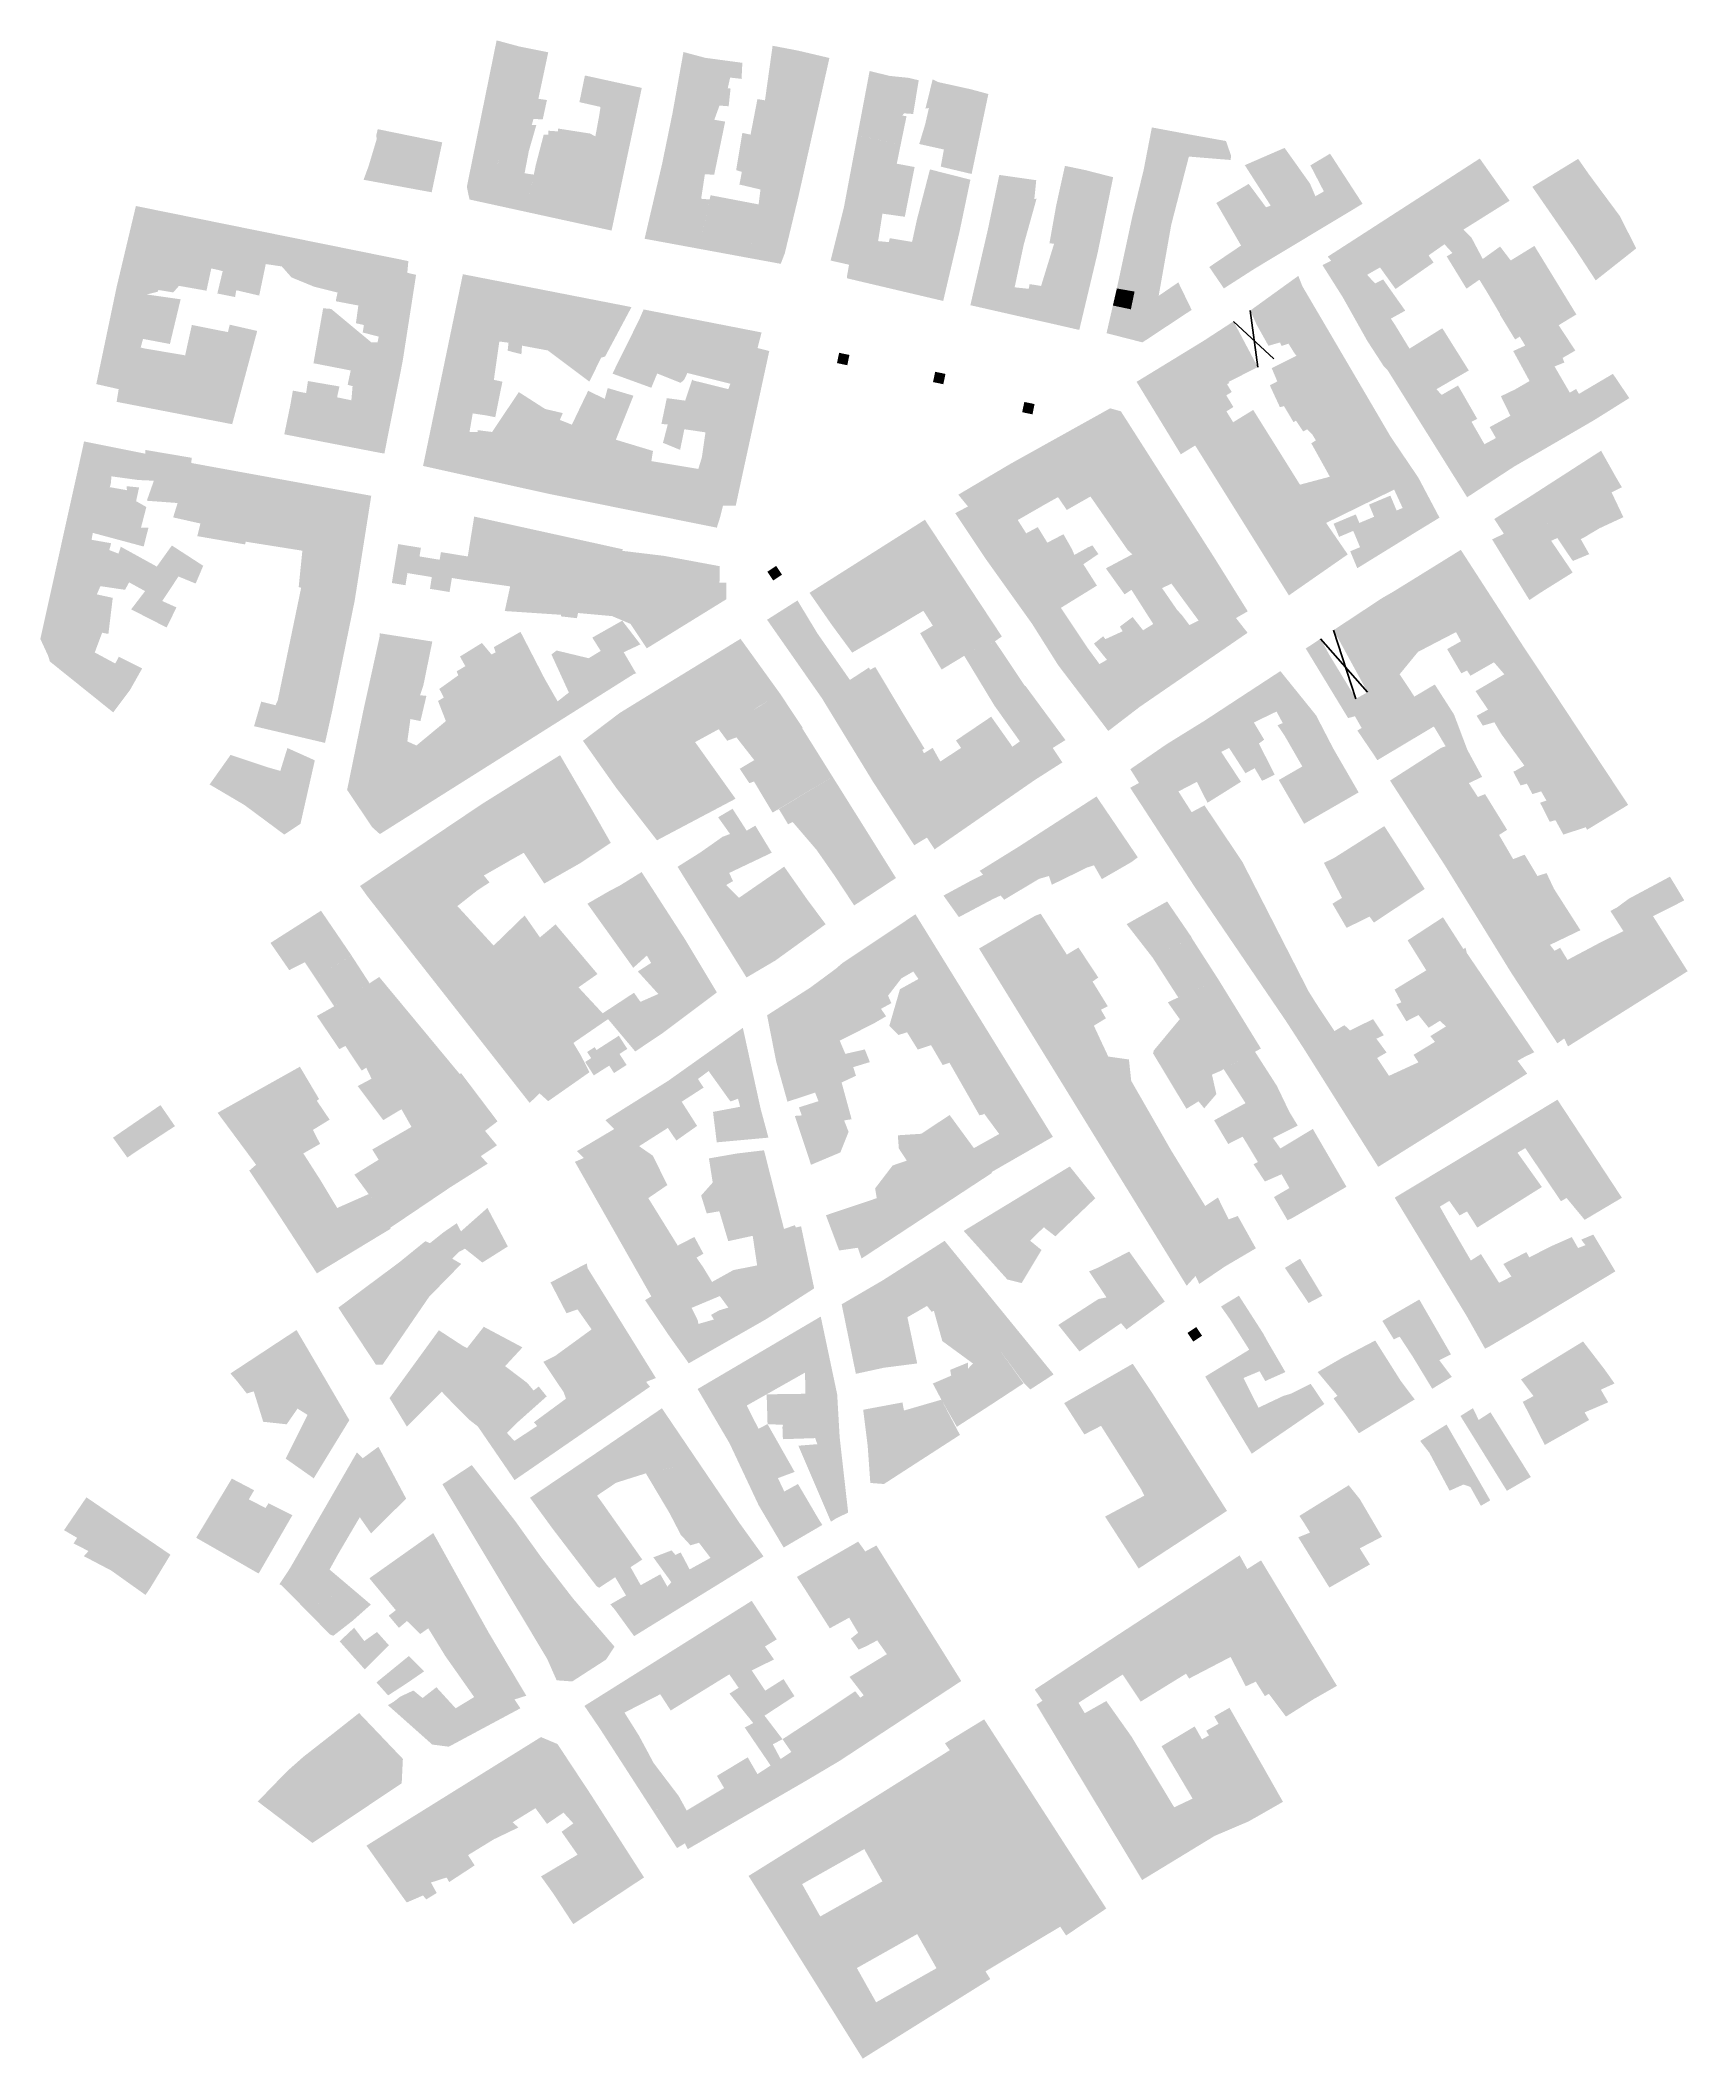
# Model space of a CAD drawing. Header units: millimetres. Extents: x -8 to 383, y 34 to 514.
import ezdxf

# ---------------------------------------------------------------- set-up
doc = ezdxf.new("R2010")
doc.units = ezdxf.units.MM
doc.header["$MEASUREMENT"] = 0
for name, color, linetype in [('ANAPSIXI', 231, 'Continuous'), ('APOTHIKES', 18, 'Continuous'), ('ATHLITIKA', 3, 'Continuous'), ('DIOIKHSH', 67, 'Continuous'), ('EKPAIDEYSH', 5, 'Continuous'), ('IPO ANEGERSI', 29, 'Continuous'), ('KATOIKIA', 2, 'Continuous'), ('POLITISMOS', 146, 'Continuous'), ('PROSWPIKES YPIRESIES', 59, 'Continuous'), ('TOPIKO EMPORIO', 20, 'Continuous'), ('UPO ANEGERSI', 253, 'Continuous'), ('VIOTEXNEIA', 217, 'Continuous'), ('XWRIS XRISI', 255, 'Continuous'), ('YGEIA', 141, 'Continuous'), ('YPERTOPIKO EMPORIO', 1, 'Continuous')]:
    doc.layers.add(name, color=color, linetype=linetype)

msp = doc.modelspace()

# ---------------------------------------------------------------- hatches: boundary and pattern name
at = {"layer": 'ANAPSIXI'}
for points in [[(283.11, 474.19), (282.98, 474.41), (278.85, 479.98), (271.15, 475.44), (277.03, 465.32), (280.24, 459.8), (288.44, 464.73)], [(244.68, 472.14), (239.81, 473.14), (233.83, 474.58), (233.07, 474.86), (231.47, 465.88), (232.56, 465.73), (242.96, 463.74)], [(260.43, 470.25), (251.17, 472.22), (247.49, 455.11), (257.44, 453.36)], [(168.73, 464.31), (160.57, 465.85), (160.17, 464.35), (159.29, 462.49), (167.57, 460.97), (168.54, 463.5)], [(307.02, 458.37), (310.08, 460.11), (304.88, 467.34), (297.65, 462.68), (298.46, 461.71), (296.4, 460.65), (301.25, 452.97), (308.37, 456.86)], [(234.09, 454.53), (229.48, 455.71), (226.75, 456.15), (226.54, 455.03), (225.87, 451.4), (224.9, 448.35), (232.04, 446.74)], [(265.28, 450.02), (262.11, 456.56), (257.44, 453.36), (251.71, 454.37), (250.83, 450.15), (246.55, 451.05), (245.04, 444.48), (253.59, 442.29)], [(226.2, 453.21), (213.71, 455.69), (212.66, 451.13), (224.9, 448.35), (225.87, 451.4)], [(273.85, 429.15), (273.52, 429.69), (274.82, 430.49), (273.7, 432.32), (274.23, 432.64), (268.12, 442.65), (252.19, 432.91), (259.76, 420.52)], [(355.21, 430.34), (351.58, 436.57), (345.64, 433.1), (342.29, 431.15), (350.2, 417.52), (360.99, 423.8), (357.38, 430.04), (356.7, 431.21)], [(255.55, 414.78), (251.44, 421.22), (248.45, 425.9), (245.9, 426.61), (231.26, 418.46), (234.24, 414.32), (237.88, 409.38), (240.48, 405.22), (241.22, 405.63)], [(240.48, 405.22), (237.88, 409.38), (234.24, 414.32), (231.26, 418.46), (222.14, 413.38), (226.95, 405.68), (228.59, 406.49), (230.61, 403.88), (233.5, 405.49), (235.59, 402.44)], [(44.5, 410.49), (27.37, 413.61), (25.23, 407.61), (24.14, 404.09), (23.08, 400.67), (29.56, 399.22), (28.83, 396.21), (40.17, 394.25), (40.34, 394.89), (42.82, 404.2)], [(158.91, 412.93), (156.43, 413.62), (148.8, 414.91), (147.97, 412.19), (136.8, 414.06), (135.11, 407.54), (133.14, 402.09), (152.36, 398.23), (153.15, 400.7), (153.84, 403.46), (156.86, 403.43)], [(225.94, 396.88), (223.93, 400.04), (230.61, 403.88), (228.59, 406.49), (226.95, 405.68), (222.14, 413.38), (209.79, 406.07), (212.09, 403.27), (209.05, 401.67), (216.38, 390.71)], [(57.35, 408.15), (44.5, 410.49), (42.82, 404.2), (40.34, 394.89), (53.81, 392.75), (54.01, 393.61)], [(70.19, 405.81), (57.35, 408.15), (54.01, 393.61), (62.8, 391.68), (67.8, 390.65)], [(208.46, 390.09), (201.85, 400.11), (191.6, 393.62), (194.21, 389.71), (197.92, 383.97)], [(216.38, 390.71), (221.72, 383.23), (229.79, 388.46), (236.79, 393.17), (234.8, 396.67), (230.96, 394.66), (228.69, 398.36), (225.94, 396.88)], [(201.48, 378.46), (197.92, 383.97), (194.21, 389.71), (191.6, 393.62), (183.84, 388.7), (186.7, 384.47), (190.33, 379.39), (188.97, 378.72), (192.73, 373.23)], [(153, 385.13), (153.04, 389.07), (139.84, 391.52), (138.17, 385.04), (140.68, 381.31), (131.82, 375.36), (135.71, 369.53), (154.59, 381.18), (154.63, 385.12)], [(210.58, 379.03), (214.13, 381.48), (208.46, 390.09), (197.92, 383.97), (201.48, 378.46), (203.74, 374.93)], [(278.59, 373.24), (277.67, 374.39), (275.83, 376.73), (278.63, 378.34), (270.63, 391.15), (265.27, 387.73), (260.47, 384.92), (266.94, 376.13), (264.75, 375.06), (268.36, 370.25), (270.25, 367.51)], [(328.15, 373.39), (337.81, 379.79), (329.29, 392.95), (319.35, 386.79), (320.61, 384.23), (328.15, 373.39)], [(192.73, 373.23), (188.97, 378.72), (190.33, 379.39), (186.7, 384.47), (183.84, 388.7), (174.41, 382.73), (179.71, 375.1), (184.56, 368.52)], [(184.02, 362.02), (176.31, 373.05), (171.55, 380.92), (164.31, 376.33), (177.36, 357.67)], [(216.24, 370.8), (216.89, 370.07), (220.15, 372.36), (214.13, 381.48), (210.58, 379.03), (203.74, 374.93), (200.71, 373.12), (205.82, 364.49)], [(262.01, 361.85), (258.36, 366.9), (253.73, 373.83), (251.24, 376.98), (248.21, 374.69), (248.89, 373.6), (244.77, 371.72), (244.24, 372.41), (242.04, 370.65), (245.14, 366.81), (249.26, 360.97), (252.93, 355.61)], [(10.16, 367.55), (9.32, 365.92), (4.44, 368.55), (-2.23, 370.11), (-8.5, 371.77), (-6.67, 367.8), (-6.22, 366.39), (8.83, 354.3), (12.81, 359.61), (15.72, 364.77)], [(167.37, 358.81), (158, 371.8), (153.21, 368.86), (161.03, 354.9)], [(218.38, 355.91), (223.73, 359.41), (225.51, 360.76), (218.52, 371.21), (216.89, 370.07), (216.24, 370.8), (211.21, 367.75)], [(243.36, 365.79), (240.53, 369.64), (233.54, 365.53), (245.46, 349.88), (252.93, 355.61), (249.26, 360.97), (245.14, 366.81)], [(298.02, 367.99), (295.93, 371.81), (292.42, 369.49), (300.87, 355.6), (304.36, 357.55), (298.02, 367.99)], [(322.88, 350.95), (325.68, 346.26), (326.61, 344.2), (330.85, 345.39), (327.67, 353.81), (323.1, 360.94), (318.26, 358.06), (305.71, 350.59), (304.69, 349.99), (308.81, 343.92), (309.44, 342.93), (322.88, 350.95)], [(136.19, 344.4), (141.8, 346.95), (143.28, 345.02), (145.89, 346.5), (144.47, 348.93), (137.93, 359.49), (129.32, 354.2)], [(83.25, 344.91), (80.94, 346.43), (78.77, 347.4), (79.5, 352.72), (72.5, 354.1), (68.33, 354.84), (64.45, 335.86), (70.41, 327), (72.24, 325.36), (86.08, 334.08), (83.45, 337.14), (79.68, 342.35)], [(94.21, 344.09), (88.56, 351.64), (87.94, 352.23), (80.94, 346.43), (83.25, 344.91), (79.68, 342.35), (83.45, 337.14), (86.08, 334.08), (96.89, 340.89)], [(179.91, 338.98), (172.65, 350.58), (172.01, 349.69), (171.88, 349.51), (165.09, 345.2), (161.27, 342.95), (157.82, 340.9), (160.11, 337.47), (161.2, 337.87), (165.63, 330.47)], [(199.22, 349.85), (196.66, 354.04), (189.53, 350.42), (183.64, 347.39), (186.79, 342.25)], [(223.44, 335.08), (227.96, 338.21), (225.55, 341.61), (222.63, 346.13), (222.18, 346.83), (217.61, 353.28), (213.42, 350.45)], [(56.77, 342.9), (50.25, 345.83), (48.56, 340.39), (45.57, 341.24), (41.14, 334.18), (40.03, 332.28), (49.52, 325.24), (53.36, 327.8)], [(259.33, 346.74), (250.7, 340.79), (252.76, 337.52), (250.66, 336.38), (253.97, 331.31), (262.14, 335.5), (266.53, 337.78), (265.98, 338.33), (263, 342.07)], [(118.97, 337.49), (115.09, 344.13), (101.11, 335.39), (105.2, 328.77), (110.41, 331.99)], [(194.34, 330.36), (199.31, 322.7), (202.33, 324.53), (204.16, 321.73), (208.04, 324.42), (200.95, 334.65)], [(242.06, 317.93), (243.93, 314.65), (250.92, 318.68), (252.48, 319.84), (242.65, 334.31), (237.26, 330.83)], [(268.33, 332.2), (265.29, 330.57), (257.67, 325.61), (265.99, 312.83), (277.35, 318.75)], [(325.73, 317.57), (328.25, 313.48), (340.71, 321.17), (338.38, 325.16), (334.82, 323.28)], [(276.86, 296.85), (286.12, 301.59), (277.35, 318.75), (265.99, 312.83)], [(206.27, 310.74), (209.93, 305.61), (218.08, 309.94), (219.86, 310.76), (215.66, 315.73), (213.03, 314.4)], [(249.81, 303.94), (256.01, 295.97), (265.31, 300.77), (259.45, 309.34)], [(54.39, 294.89), (58.24, 307.14), (46.22, 299.48), (50.69, 293.01)], [(140.11, 298.21), (135.73, 296.48), (136.74, 294.72), (133.58, 292.7), (138.45, 287.34), (134.2, 285.47), (136.79, 281.81), (139.54, 278.07), (152.38, 287.7), (144.84, 300.28)], [(262.1, 286.5), (271.7, 290.69), (265.25, 300.73), (256.01, 295.97)], [(276.86, 296.85), (287.73, 280.88), (294.95, 284.99), (293.07, 288), (286.12, 301.59)], [(69.78, 289.89), (65.45, 296.56), (56.95, 291.05), (61.36, 284.42)], [(271.99, 279.93), (276.73, 282.53), (271.7, 290.69), (266.23, 288.3)], [(88.95, 241.35), (97.87, 246.99), (96.24, 248.79), (100.08, 251.35), (97.25, 254.78), (100.22, 257.05), (91.56, 268.5), (91.23, 268.3), (84.97, 264.47), (77.38, 259.93), (79.76, 255.73), (84.87, 247.63)], [(144.01, 261.72), (140.82, 266.7), (125.89, 257.33), (147.68, 255.97)], [(302.1, 241.49), (294.1, 255.25), (286.39, 250.6), (281.04, 247.38), (280.82, 247.25), (280, 246.85), (282.7, 242.74), (286.66, 244.47), (290.22, 246.62), (295.57, 237.73)], [(163.59, 250.17), (157.18, 249.41), (150.49, 248.24), (151.39, 242.5), (148.63, 239.4), (149.96, 235.15), (152.96, 235.67), (155.08, 228.56), (160.9, 229.83), (168.34, 231.45)], [(194.18, 246.56), (190.01, 241.11), (190.4, 238.78), (178.31, 234.72), (181.47, 226.34), (185.89, 226.99), (186.79, 224.43)], [(121.65, 222.12), (121.43, 223.28), (118.4, 221.69), (112.81, 218.73), (128.62, 210.91)], [(156.31, 221.68), (151.24, 218.86), (153.08, 215.51), (155.1, 212.76), (152.91, 212.1), (156.15, 205.48), (164.1, 210.01)], [(296.37, 215.58), (291.06, 224.38), (287.46, 222.21), (292.53, 214.68), (293.08, 213.84)], [(152.91, 212.1), (150.99, 211.02), (151.67, 209.93), (147.98, 208.87), (147.85, 209.69), (140.87, 206.28), (145.69, 199.51), (156.15, 205.48)], [(283.41, 204.56), (282.26, 206.66), (276.52, 215.59), (272.26, 213.01), (274.4, 209.98), (278.98, 202.75)], [(326.96, 201.63), (319.42, 214.68), (311.5, 210.11), (310.63, 209.58), (313.37, 205.19), (314.74, 205.86), (317.97, 200.92)], [(128.62, 210.91), (122.59, 207.58), (113.85, 201.22), (111.11, 199.88), (115.96, 192.61), (116.49, 191.1), (121.23, 183.43), (136.47, 193.94), (135.55, 195.1), (137.88, 196.01)], [(228.5, 201.72), (222.37, 198.93), (225.4, 194.81), (226.89, 193.28), (232.45, 196.88)], [(212.07, 198.05), (212.07, 198.18), (212.09, 199.68), (207.85, 197.95), (208.11, 196.58), (203.73, 194.71), (205.77, 190.86), (209.44, 184.41), (216.64, 189.06)], [(311.41, 186.73), (308.41, 191.03), (302.88, 198.45), (301.27, 200.92), (295.24, 197.43), (299.96, 191.79), (299.02, 191.17), (301.98, 187.19), (305.06, 182.88)], [(139.31, 188.82), (134.78, 185.74), (140.49, 174.46), (145.48, 175.57), (147.74, 176.37)], [(205.77, 190.86), (196.87, 188.28), (197.78, 183.5), (200.4, 176.17), (210.18, 182.49)], [(128.39, 171.1), (126.1, 174.53), (123.95, 178.36), (121.47, 176.68), (107.95, 167.54), (113.22, 160.3), (120.92, 164.88), (124.87, 166.69), (123.88, 168.05)], [(128.9, 181.74), (123.95, 178.36), (126.1, 174.53), (128.39, 171.1), (133.41, 172.69)], [(155.39, 180.5), (162.34, 165.71), (168.41, 169.03), (166.9, 172.21), (170.87, 173.68)], [(99.53, 168.32), (94.1, 175.31), (87.11, 170.74), (92.1, 162.43)], [(147.74, 176.37), (145.48, 175.57), (135.5, 173.34), (141.13, 163.87), (153.85, 167.36)], [(128, 162.25), (124.87, 166.69), (120.92, 164.88), (113.22, 160.3), (117.74, 154.39)], [(163.47, 153.6), (160.61, 157.57), (150.87, 153.24), (154.58, 148.11)], [(187.67, 154.77), (185.98, 157.11), (171.41, 148.72), (173.29, 145.83), (179.23, 136.5), (183.84, 139.02), (185.97, 135.44), (184.26, 134.06), (186.09, 131.43), (187.5, 132.06), (187.85, 132.21), (190.51, 133.62), (197.29, 137.2), (200.8, 139.44), (190.32, 156.19)], [(89.31, 130.83), (87.8, 129.89), (90.28, 126.38), (100.28, 131.83), (98.16, 135.39)], [(127, 121.88), (120.88, 118.04), (124.51, 112.71), (130.41, 116.45)], [(244.99, 119.2), (239.86, 116.31), (234.03, 113.02), (232.23, 111.95), (237.62, 103.01), (241.28, 105.06), (251.01, 110.7)], [(61.35, 111.65), (60.93, 111.32), (54.09, 105.97), (60.52, 98.79), (66.3, 92.2), (71.87, 95.92)], [(60.52, 98.79), (54.09, 105.97), (50.18, 102.51), (61.26, 88.83), (66.3, 92.2)], [(105.63, 99.52), (102.02, 105.32), (91.96, 99.07), (95.57, 94.86), (97.86, 91.28), (96.16, 90.37), (99.36, 86.33), (105.18, 89.13), (103.8, 90.37), (109.24, 93.72), (111.98, 89.99), (122.34, 97.07), (116.14, 106.46)], [(162.14, 101.62), (162.03, 101.82), (159.71, 105.82), (152.4, 101.4), (154.1, 98.51), (155.14, 96.74), (158.69, 91.63), (165.56, 95.59)], [(50.18, 102.51), (43.2, 95.31), (56.21, 85.46), (61.26, 88.83)], [(137.32, 104.49), (134.06, 102.82), (131.86, 101.33), (137.32, 92.88), (139.95, 94.59), (143.31, 96.6)], [(145.19, 93.17), (143.31, 96.6), (139.95, 94.59), (137.32, 92.87), (142.91, 84.23), (144.78, 85.37), (145.45, 83.98), (149.33, 86.22)]]:
    msp.add_hatch(color=256, dxfattribs=at).paths.add_polyline_path(points, flags=0)
at = {"layer": 'APOTHIKES'}
for points in [[(371, 464.64), (367.09, 472.36), (356.13, 465.05), (361.37, 457.03)], [(351.78, 457.08), (346.79, 465.23), (341.71, 462.11), (341.16, 461.77), (333.71, 457.2), (335.48, 454.32), (338.62, 449.03)], [(309.84, 391.77), (313.04, 393.74), (308.67, 400.82), (305.16, 399.35)], [(266.13, 364.68), (257.74, 376.3), (256.15, 375.32), (253.73, 373.83), (258.36, 366.9), (262.01, 361.85)], [(171.88, 349.51), (172.01, 349.69), (172.65, 350.58), (172.75, 350.72), (167.37, 358.81), (166.94, 358.64), (162.4, 355.67), (157.62, 352.99), (152.82, 350.3), (154.83, 347.56), (157.03, 348.36), (161.27, 342.95), (165.09, 345.2)], [(294.87, 353.61), (287.46, 348.63), (291.6, 341.44), (298.97, 345.69)], [(87.64, 287.17), (93.45, 293.17), (99.29, 298.85), (91.59, 307.25), (90.64, 308.21), (67.52, 313.02), (69.35, 310.46), (78.62, 298.65)], [(379.03, 315.24), (369.25, 310), (366.45, 307.93), (364.86, 307.08), (367.95, 302.28), (382.43, 309.59)], [(132.97, 273.67), (139.54, 278.07), (136.79, 281.81), (134.2, 285.47), (132.67, 287.63), (125.22, 282.74), (126.5, 281.36)], [(240.1, 269.38), (245.45, 272.47), (243.89, 275.8), (242.03, 279.8), (231.71, 270.57), (234.8, 265.55)], [(182.64, 257.28), (184.42, 257.55), (182.04, 266.29), (175.74, 263.89), (176.54, 261.84), (171.89, 260.38), (172.56, 258.46), (170.92, 258.34), (174.77, 246.72), (181.75, 249.66), (183.7, 254.55)], [(140.59, 241.89), (137.18, 248.87), (133.89, 251.14), (127.97, 255.22), (119.1, 249.96), (120.72, 248.33), (118.62, 247.42), (132.78, 222.49), (139.07, 225.45), (143.07, 227.51), (136.07, 238.8)]]:
    msp.add_hatch(color=256, dxfattribs=at).paths.add_polyline_path(points, flags=0)
at = {"layer": 'ATHLITIKA'}
for points in [[(215.94, 496.61), (202.58, 500.34), (201.97, 497.89), (202.8, 498.02), (201.93, 494.21), (214.71, 490.72)], [(207.91, 339.16), (205.51, 342.62), (203.69, 345.87), (201.64, 344.59), (201.82, 344.24), (189.47, 337.86), (194.34, 330.36)]]:
    msp.add_hatch(color=256, dxfattribs=at).paths.add_polyline_path(points, flags=0)
at = {"layer": 'DIOIKHSH'}
for points in [[(107.86, 261.43), (110.2, 263.72), (112.27, 261.85), (122.07, 268.72), (120.14, 272.56), (118.26, 275.7), (126.5, 281.36), (125.22, 282.74), (119.47, 288.92), (124, 292.09), (114.01, 303.9), (110.3, 300.79), (106.66, 306.01), (99.29, 298.85), (93.45, 293.17), (87.64, 287.17), (97.52, 274.59)], [(372.52, 286.02), (368.43, 291.94), (363.18, 299.48), (362.75, 299.73), (354.66, 295.44), (352.92, 298.32), (351.57, 297.63), (341.27, 292.39), (352.25, 275.6), (353.88, 276.75), (354.79, 274.88)], [(58.08, 243.11), (54.04, 249.42), (58.02, 251.7), (56.31, 255.01), (42.81, 246.72), (41.18, 245.34), (46.67, 237.17)], [(260.44, 250.09), (255.46, 243.6), (250.58, 239.92), (256.67, 230.01), (265.69, 235.56), (268.51, 236.93)], [(153.08, 215.51), (151.24, 218.86), (149.15, 222.31), (143.81, 219.77), (136.79, 215.44), (135.3, 214.53), (135.84, 213.74), (140.87, 206.28), (147.85, 209.69), (146.38, 212.7)], [(112.81, 218.73), (116.61, 211.42), (119.24, 212.33), (122.59, 207.58), (128.62, 210.91)], [(91.52, 147.3), (89.44, 151.05), (85.19, 147.86), (76.03, 140.8), (74.34, 139.5), (76.77, 136.61), (78.69, 138.23)], [(93.61, 143.56), (91.52, 147.3), (78.69, 138.23), (81.85, 135.15), (83.75, 136.49), (90.08, 140.95)], [(244.04, 132.51), (227.97, 121.92), (229.78, 119.27), (228.38, 118.35), (232.23, 111.95), (234.03, 113.02), (239.86, 116.31), (238.38, 118.78), (248.89, 125.51), (246.6, 128.95)], [(122.48, 96.85), (117.35, 93.65), (115.9, 92.67), (118.25, 90.1), (115.45, 88.11), (119.26, 82.67), (128.18, 87.97)]]:
    msp.add_hatch(color=256, dxfattribs=at).paths.add_polyline_path(points, flags=0)
at = {"layer": 'EKPAIDEYSH'}
for points in [[(294.72, 477.04), (293.4, 480.09), (287.38, 488.54), (277.92, 484.43), (284.08, 474.81), (282.98, 474.41), (283.11, 474.19), (288.44, 464.73), (297.66, 470.28)], [(279.92, 426.23), (275.15, 423.3), (266.12, 417.77), (277.31, 399.87), (291.04, 408.45), (279.92, 426.23)], [(297.26, 399.35), (313.44, 407.28), (319.2, 410.11), (312.59, 419.88), (306.55, 415.41), (299.09, 410.6), (298.15, 410.35), (291.04, 408.45), (277.31, 399.87), (288.4, 382.12), (302.4, 391.87)], [(64.03, 274.99), (70.01, 278.24), (78.41, 283.76), (72.08, 291.38), (61.1, 284.25), (57.26, 282.11), (62.61, 274.22)], [(73.8, 272.21), (83.42, 277.72), (78.41, 283.76), (70.01, 278.24), (64.03, 274.99), (67.91, 269.13), (69.01, 269.8)], [(280.35, 273.59), (272.9, 269.46), (278.09, 261.38), (285.56, 265.47)], [(140.72, 255.49), (142.74, 252.48), (147.68, 255.97), (125.89, 257.33), (127.97, 255.22), (133.89, 251.14)], [(102.02, 198.84), (100.84, 197.25), (98.57, 194.23), (94.16, 187.85), (93.32, 186.23), (95.54, 184.49), (99, 179.44)], [(90.28, 126.38), (92.65, 123.01), (102.61, 127.93), (100.28, 131.83)], [(215.94, 114.85), (206.61, 109.14), (207.76, 107.51), (190.27, 96.54), (216.26, 54.91), (234.04, 65.55), (235.42, 63.45), (244.98, 69.86)], [(150.04, 96.08), (145.19, 93.17), (149.33, 86.22), (154.23, 89.05)], [(128.18, 87.97), (119.26, 82.67), (126.85, 71.84), (135.06, 77.26)]]:
    msp.add_hatch(color=256, dxfattribs=at).paths.add_polyline_path(points, flags=0)
h = msp.add_hatch(color=256, dxfattribs=at)
h.paths.add_polyline_path([(190.27, 96.54), (159.92, 77.61), (187.07, 34.16), (217.4, 53.09), (216.26, 54.91)], flags=0)
h.paths.add_polyline_path([(176.96, 67.97), (172.65, 75.67), (187.43, 84), (191.75, 76.32)], flags=0)
h.paths.add_polyline_path([(185.67, 55.71), (200.02, 63.78), (204.61, 55.66), (190.25, 47.56)], flags=0)
at = {"layer": 'IPO ANEGERSI'}
msp.add_hatch(color=256, dxfattribs=at).paths.add_polyline_path([(334.82, 323.28), (338.38, 325.16), (340.3, 326.37), (335.06, 334.87), (333.35, 334.18), (328.54, 331.23), (320.22, 326.09), (325.73, 317.57)], flags=0)
at = {"layer": 'KATOIKIA'}
for points in [[(155.53, 505.26), (158.25, 504.95), (158.44, 508.77), (156.2, 509.07), (149.58, 509.96), (148, 510.39), (147.92, 509.98), (145.55, 496.18), (151.77, 495.23), (153, 498.6), (155.18, 498.44), (155.64, 502.66), (154.96, 502.67)], [(340.89, 475.98), (333.8, 486.01), (322.45, 478.68), (329.93, 469.12)], [(362.32, 478.79), (359.83, 482.15), (357.53, 485.44), (357.19, 485.93), (346.29, 479.28), (351.57, 471.64)], [(246.61, 481.56), (240.04, 483.25), (235.15, 484.27), (233.07, 474.86), (233.83, 474.58), (239.81, 473.14), (244.68, 472.14)], [(310.83, 457.25), (308.92, 456.31), (308.37, 456.86), (301.25, 452.97), (307.02, 442.69), (313.73, 446.31), (312.66, 447.95), (316.08, 449.83)], [(352.2, 446.15), (352.56, 446.37), (355.82, 448.36), (356.77, 448.93), (351.78, 457.08), (338.54, 448.98), (342.2, 442.98), (343.31, 443.65), (344.6, 441.53)], [(303.64, 435.15), (298.66, 443.64), (289.67, 439.8), (290.2, 439.11), (284.32, 436.16), (285.65, 433.01), (283.87, 432.07), (286.28, 426.87), (287.24, 427.14), (288.19, 426.99), (294.49, 430.07)], [(313.73, 446.31), (307.02, 442.69), (311.03, 436.51), (316.66, 440.55), (317.09, 440.81)], [(324.89, 445.66), (317.09, 440.81), (316.66, 440.55), (311.03, 436.51), (311.82, 435.77), (317.94, 425.99), (324.72, 429.79), (323.51, 431.17), (331.19, 435.61)], [(301.55, 423.96), (307.97, 427.77), (303.64, 435.15), (294.49, 430.07), (288.19, 426.99), (287.24, 427.14), (289.52, 423.3), (290.07, 423.7), (291.82, 421.1), (292.77, 421.63), (294.01, 420.35)], [(328.63, 432.04), (324.72, 429.79), (317.94, 425.99), (323.77, 416.67), (326.88, 418.96), (326.21, 419.52), (331.83, 423.42), (333.2, 424.09)], [(265.27, 387.73), (270.63, 391.15), (264.12, 401.35), (255.55, 414.78), (241.22, 405.63), (247.36, 396.8), (250.1, 392.87), (251.18, 391.9), (244.88, 388.55), (249.32, 382.37), (250.97, 383.45), (256.15, 375.32), (261.75, 378.77), (258.25, 383.85), (260.47, 384.92)], [(358.29, 413.72), (353.93, 410.9), (355.34, 408.61), (362.2, 398.05), (366.42, 400.01)], [(242.76, 384.45), (239.53, 389.53), (243.1, 391.95), (241.68, 394.02), (240.55, 393.5), (237.4, 391.75), (236.79, 393.17), (229.79, 388.46), (221.72, 383.23), (227.37, 375.31), (234.18, 379.18), (234.6, 379.42)], [(332.79, 359.35), (335.75, 354.96), (333.05, 353.49), (334.53, 351.15), (337.27, 351.95), (338.88, 349.21), (352.58, 357.28), (349.21, 362.37), (343.93, 370.33), (337.17, 366.21), (339.64, 363.37)], [(318.26, 358.06), (314.74, 363.36), (300.87, 355.6), (302.49, 352.94), (304.11, 353.39), (305.71, 350.59)], [(277.01, 337.79), (272.32, 344.91), (267.7, 351.92), (259.33, 346.74), (263, 342.07), (265.98, 338.33), (266.53, 337.78), (269.05, 332.81)], [(298.97, 345.69), (286.01, 338.22), (292.03, 327.81), (304.99, 335.28)], [(332.54, 342.28), (330.85, 345.39), (326.61, 344.2), (325.68, 346.26), (324.59, 345.86), (312.46, 338.09), (316.34, 332.09)], [(356.77, 337.09), (363.44, 340.85), (357.57, 349.72), (351.35, 345.59), (344.41, 341.64), (342.16, 340.36), (341.75, 340.22), (343.49, 336.94), (345, 337.34), (346.33, 334.86), (348.39, 335.53), (349.65, 333.34)], [(96.97, 315.51), (103.55, 319.28), (106.46, 320.92), (106.7, 321.08), (102.92, 325.34), (106.07, 327.36), (101.11, 335.39), (96.44, 332.47), (87.86, 326.7)], [(315.99, 319.67), (311.1, 327.26), (299.21, 319.72), (296.74, 318.51), (301.03, 310.19), (305.62, 312.99)], [(187.88, 310.26), (179.5, 323.02), (176.07, 321.63), (180.38, 315.45), (185.03, 308.39)], [(337.52, 313.18), (346.02, 317.88), (344.47, 320.47), (341.73, 319.4), (340.71, 321.17), (328.25, 313.48), (330.62, 309.64)], [(155.17, 298.1), (162.67, 301.87), (157.33, 309.97), (150.91, 304.94)], [(329.9, 298.03), (325.05, 305.58), (316.65, 300.09), (321.08, 292.96)], [(188.7, 299), (189.61, 280.28), (192.62, 282.03), (191.41, 283.81), (193.88, 285.16), (193.08, 286.93), (194.68, 289)], [(321.08, 292.96), (313.54, 288.38), (315.16, 285.37), (313.92, 284.84), (316.34, 280.85), (319.22, 282.33), (321.65, 279.31), (324.33, 280.97), (329.47, 284.14), (336.54, 288.52), (330.74, 297.05), (330.41, 298.33)], [(281.75, 274.37), (276.73, 282.53), (271.99, 279.93), (266.23, 288.3), (260.76, 285.91), (259.63, 285.32), (262.46, 281.34), (260.96, 279.54), (256.26, 273.89), (256.11, 273.21), (264.04, 260.04), (266.92, 261.8), (268.27, 260.15), (271.16, 263.53), (270.11, 268.17), (272.03, 268.98)], [(158.56, 279.29), (148.28, 272), (150.42, 269.01), (155.61, 261.77), (157.4, 262.43), (157.92, 260.52), (162.79, 260.02)], [(297.67, 265.27), (301.71, 267.55), (309.38, 272.12), (311.64, 273.42), (309.21, 276.71), (310.99, 277.52), (308.43, 281.36), (302.95, 278.68), (301.6, 279.92), (299.25, 278.52), (292.04, 274.21)], [(84.97, 264.47), (91.23, 268.3), (83.42, 277.72), (73.8, 272.21), (69.01, 269.8), (70.26, 267.19), (66.98, 265.44), (73.04, 257.34), (77.38, 259.93)], [(301.71, 267.55), (297.67, 265.27), (300.62, 260.58), (312.21, 267.87), (309.38, 272.12)], [(224.45, 266.05), (217.46, 262.48), (218.53, 260.29), (215.96, 258.85), (219.52, 254.04), (213.5, 250.68), (216.44, 246.67), (217.68, 244.98), (232.28, 253.37)], [(162.79, 260.02), (157.92, 260.52), (151.46, 259.3), (164.64, 253.18)], [(213.5, 250.68), (207.73, 258.56), (201, 254.1), (209.08, 241.89), (210.02, 239.68), (217.81, 244.79), (217.68, 244.98), (216.44, 246.67)], [(201, 254.1), (195.41, 253.73), (195.65, 250.6), (197.54, 247.71), (194.18, 246.56), (199.53, 235.33), (200.4, 233.37)], [(199.53, 235.33), (194.18, 246.56), (186.79, 224.43), (200.4, 233.37)], [(236.3, 246.32), (222.99, 238.23), (230.14, 231.88), (230.57, 231.5), (232.88, 229.71)], [(230.14, 231.88), (222.99, 238.23), (211.07, 230.99), (221.46, 219.44), (224.86, 218.59), (229.57, 226.46), (226.86, 228.67)], [(172.4, 232.08), (171.17, 231.82), (170.91, 232.36), (168.34, 231.45), (160.9, 229.83), (161.95, 222.79), (173.87, 225.12)], [(331.68, 223.96), (326.31, 233.21), (319.18, 229.68), (325.23, 219.72), (327.36, 221.19)], [(206.54, 228.64), (197.69, 210.47), (202.35, 213.16), (203.43, 211.78), (204.56, 212.18), (210.87, 215.94), (214.77, 218.55)], [(83.95, 215.33), (78.4, 218.16), (80.29, 221.39), (76.83, 223.51), (71.28, 199.22), (72.9, 199.2)], [(338.39, 218.64), (334.08, 225.49), (331.68, 223.96), (327.36, 221.19), (325.23, 219.72), (329.5, 212.7), (332.08, 214.46)], [(219.36, 212.92), (205.99, 204.8), (213.26, 199.48), (213.64, 199.2), (219.34, 203.05), (224.54, 206.57)], [(224.54, 206.57), (219.34, 203.05), (222.37, 198.93), (228.5, 201.72)], [(281.17, 188.96), (278.88, 187.88), (274.89, 185.77), (279.57, 178.01), (296.83, 189.83), (293.6, 194.62), (288.87, 192.28), (287.1, 191.76)], [(181.58, 181.9), (175.75, 181.72), (176.27, 180.28), (171.76, 179.92), (179.51, 161.84)], [(171.67, 170.81), (168.41, 169.03), (162.34, 165.71), (168.26, 155.7)], [(39.39, 155.93), (37.32, 153.01), (43.33, 149.56), (43.57, 149.79), (51.43, 163.38), (45.75, 166.24), (45.06, 165.11)], [(157.75, 161.54), (143.81, 158.72), (146.11, 156.23), (148.13, 156.84), (150.87, 153.24), (154.58, 148.11), (163.47, 153.6)], [(62.32, 154.16), (59.47, 155.27), (54.72, 157.44), (52.25, 153.17), (56.55, 151.13), (57.92, 152.48), (60.28, 150.47)], [(51.93, 143.61), (55.42, 147.04), (50.53, 150.27), (48.35, 146.97), (48.87, 146.72)], [(50.53, 150.27), (48.35, 146.97), (48.87, 146.72), (54.62, 140.88), (60.32, 143.81)], [(60.28, 150.47), (57.92, 152.48), (56.55, 151.13), (52.25, 153.17), (50.93, 150.89), (50.53, 150.27), (60.32, 143.81), (65.19, 146.31)], [(142.45, 144.05), (140.61, 146.39), (138.93, 149.34), (132.7, 134.63), (144.51, 141.91)], [(200.8, 139.44), (197.29, 137.2), (190.51, 133.62), (192.81, 130.35), (192.94, 130.43), (193.37, 129.23), (198.5, 121.52), (201.17, 117.84), (210.49, 123.96)], [(193.37, 129.23), (192.94, 130.43), (192.81, 130.35), (183.92, 124.94), (187.28, 120.59), (191.28, 123.31), (195.42, 126.14)], [(67.3, 116.35), (61.35, 111.65), (71.87, 95.92), (77.43, 99.64), (77.71, 105.44)], [(163.71, 115.72), (161.03, 113.97), (159.01, 112.9), (165.16, 103.87), (167.53, 105.42), (165.67, 108.91), (167.99, 110.12)], [(170.08, 107.09), (167.53, 105.42), (165.16, 103.87), (162.03, 101.82), (162.14, 101.62), (165.56, 95.59), (173.88, 100.41)], [(265.51, 96), (261.13, 93.93), (250.99, 88.57), (247.43, 86.72), (253.51, 76.63), (270.77, 87.14)]]:
    msp.add_hatch(color=256, dxfattribs=at).paths.add_polyline_path(points, flags=0)
at = {"layer": 'POLITISMOS'}
for points in [[(216.94, 501.35), (212.81, 502.47), (204.92, 504.21), (203.7, 504.83), (202.58, 500.34), (215.94, 496.61)], [(298.19, 487.17), (293.52, 484.37), (296.72, 478.19), (294.72, 477.04), (297.66, 470.28), (305.93, 475.25)], [(367.09, 472.36), (362.32, 478.79), (351.57, 471.64), (356.13, 465.05)], [(220.73, 466.57), (221, 468.42), (216.83, 469.16), (213.71, 455.69), (218.39, 454.76)], [(65.46, 428.52), (62.06, 429.23), (60.62, 422.55), (59.46, 418.5), (71.92, 416.09), (73.31, 415.85), (75.96, 429.23), (69.62, 430.8), (65.75, 431.88)], [(330.79, 405.46), (341.99, 412.77), (337.64, 419.54), (334.91, 418.07), (331.83, 423.42), (326.21, 419.52), (326.88, 418.96), (323.77, 416.67)], [(343.93, 370.33), (337.81, 379.79), (328.15, 373.39), (329.34, 371.22), (326.04, 369.35), (329.41, 363.59), (330.77, 364.26), (331.58, 363.02), (337.17, 366.21)], [(152.82, 350.3), (143.18, 362.71), (137.93, 359.49), (144.47, 348.93), (145.7, 349.33), (146.88, 347.68), (147.2, 347.24)], [(125.03, 327.01), (122.91, 330.74), (109.2, 322.67), (106.7, 321.08), (106.46, 320.92), (109.36, 316.57)], [(341.64, 281), (336.54, 288.52), (329.47, 284.14), (324.33, 280.97), (325.75, 279.61), (329.53, 273.47)], [(299.25, 278.52), (294.95, 284.99), (287.73, 280.88), (292.04, 274.21)], [(332.08, 214.46), (329.5, 212.7), (330.72, 210.69), (335.05, 203), (335.99, 203.46), (344.81, 208.64), (338.39, 218.64)], [(111.91, 191.65), (110.02, 193.99), (108.79, 193.05), (107.31, 194.83), (102.02, 198.84), (99, 179.44), (102.46, 182.97), (104.63, 185.17)]]:
    msp.add_hatch(color=256, dxfattribs=at).paths.add_polyline_path(points, flags=0)
at = {"layer": 'PROSWPIKES YPIRESIES'}
for color, points in [(256, [(112.28, 511.28), (105.41, 512.65), (100, 514.11), (97.62, 502.4), (105.29, 500.96), (109.11, 500.36), (109.93, 500.21)]), (256, [(147.92, 509.98), (148, 510.39), (144.43, 511.34), (141.82, 496.75), (145.55, 496.18)]), (256, [(193.18, 505.73), (188.7, 506.82), (187.02, 497.92), (191.55, 497.11), (191.74, 498.11)]), (256, [(154.35, 494.79), (151.77, 495.23), (141.82, 496.75), (139.35, 484.73), (149.53, 482.29), (151.74, 482.14)]), (256, [(197.48, 496.07), (196.47, 496.23), (191.55, 497.11), (190.32, 490.58), (196.1, 489.37)]), (256, [(122.26, 491.95), (114.63, 493.14), (114.62, 492.46), (112.31, 492.62), (112.29, 491.67), (111.2, 491.68), (109.3, 484.41), (111.34, 484.11), (111.63, 485.06), (114.89, 484.47), (115.05, 485.97), (116.95, 485.41), (117.37, 486.49), (120.82, 486.11)]), (256, [(107.67, 487.82), (101.27, 488.78), (100.12, 484.13), (106.65, 482.51)]), (256, [(124.12, 485.23), (120.82, 486.11), (117.37, 486.49), (116.95, 485.41), (115.05, 485.97), (114.89, 484.47), (111.63, 485.06), (111.34, 484.11), (109.3, 484.41), (108.84, 482.18), (108.31, 479.59), (122.93, 477.38)]), (256, [(198.25, 478.17), (183.85, 481.12), (182.6, 474.46), (191.74, 472.82), (191.76, 472.9), (197.07, 472.16)]), (256, [(228.33, 480.85), (219.54, 482.11), (218.29, 476.14), (227.7, 473.95), (228.41, 476.49), (227.87, 476.35)]), (256, [(162.3, 475.1), (156.65, 476.18), (154.31, 463.41), (159.29, 462.49), (160.17, 464.35), (161.17, 468.16)]), (59, [(321.62, 462.97), (325.4, 465.62), (327.3, 463.55), (331.83, 467.19), (329.93, 469.12), (322.45, 478.68), (314.23, 473.38)]), (256, [(149.12, 469.05), (136.38, 472.02), (135.19, 466.93), (147.63, 464.64), (148.71, 467.08)]), (59, [(314.23, 473.38), (304.88, 467.34), (310.08, 460.11), (313.77, 454.98), (322.82, 461.29), (321.62, 462.97)]), (256, [(225.36, 465.58), (220.73, 466.57), (218.39, 454.76), (226.2, 453.21), (226.54, 455.03), (223.19, 455.38)]), (256, [(242.96, 463.74), (232.56, 465.73), (229.48, 455.71), (234.09, 454.53), (240.41, 453.03)]), (256, [(251.71, 454.37), (247.49, 455.11), (246.55, 451.05), (250.83, 450.15)]), (59, [(283.55, 441.48), (286.29, 442.27), (286.69, 441.45), (288.32, 441.98), (289.67, 439.8), (293, 441.22), (284.94, 453.99), (279.22, 449.86), (280.81, 446.37)]), (59, [(312.59, 419.88), (311.11, 422.41), (307.97, 427.77), (301.55, 423.96), (294.01, 420.35), (294.82, 418.98), (293.73, 418.3), (298.15, 410.35), (299.09, 410.6), (306.55, 415.41)]), (59, [(362.2, 398.05), (355.34, 408.61), (353.93, 410.9), (351.4, 409.28), (359.36, 396.35), (362.2, 398.05)]), (59, [(310, 404.79), (307.46, 403.72), (308.67, 400.82), (313.04, 393.74), (315.78, 395.43)]), (256, [(224.44, 347.4), (232.25, 345.85), (235.27, 347.72), (225.84, 360.49), (225.51, 360.76), (223.73, 359.41), (218.38, 355.91)]), (256, [(148.13, 329.17), (156.82, 333.77), (147.2, 347.24), (145.7, 349.33), (144.47, 348.93), (145.89, 346.5), (143.28, 345.02), (128.48, 336.29), (138.13, 323.88)]), (256, [(179.91, 338.98), (166.39, 330.86), (167.16, 331.26), (169.31, 327.69), (170.4, 328.24), (176.07, 321.63)]), (256, [(183.81, 316.45), (191.1, 321.1), (187.24, 327.28), (179.5, 323.02)]), (59, [(337.52, 313.18), (330.62, 309.64), (334.31, 303.67), (341.27, 292.39), (351.57, 297.63), (350.49, 299.02), (357.74, 302.5), (351.43, 312.37), (349.69, 316.08), (347.5, 315.4), (346.02, 317.88)]), (256, [(273.18, 222.52), (280.55, 226.86), (276.26, 234.54), (274.07, 233.74), (271.52, 238.94), (268.51, 236.93), (265.69, 235.56), (270.79, 227.33)]), (256, [(206.54, 228.64), (191.85, 219.26), (195.29, 216.22), (197.69, 210.47)]), (256, [(106.15, 203.3), (96.95, 208.2), (92.97, 203.13), (87.98, 193.63), (86.99, 192.81), (87.47, 192.18), (93.32, 186.23), (94.16, 187.85), (98.57, 194.23), (100.84, 197.25), (102.02, 198.84)]), (256, [(278.88, 187.88), (281.17, 188.96), (277.6, 196.02), (281.44, 197.63), (282.78, 195.29), (287.57, 197.43), (283.41, 204.56), (278.98, 202.75), (268.5, 196.35), (274.89, 185.77)]), (256, [(318.32, 190.93), (315.03, 195.29), (313.17, 198.23), (310.86, 201.88), (308.94, 204.93), (301.27, 200.92), (302.88, 198.45), (308.41, 191.03), (311.41, 186.73)]), (256, [(181.58, 181.9), (179.51, 161.84), (180.75, 162.65), (183.6, 164.01)]), (256, [(265.76, 176.93), (262.24, 174.45), (255.79, 170.85), (273.69, 164.43)]), (256, [(157.75, 161.54), (153.85, 167.36), (141.13, 163.87), (143.81, 158.72)]), (256, [(138.93, 149.34), (134.27, 146.75), (131.85, 151.03), (131.38, 150.72), (128.2, 148.64), (130.77, 144.31), (127.04, 142.18), (128.11, 140.94), (132.7, 134.63)]), (256, [(266.71, 147.33), (254.78, 139.53), (277.85, 131.39), (275.61, 135.25), (272.92, 139.37)]), (256, [(257.83, 135.11), (254.78, 139.53), (244.04, 132.51), (246.6, 128.95), (248.89, 125.51), (253.18, 119.07), (263.94, 125.7)]), (256, [(289.98, 139.08), (289.9, 139.22), (272.92, 139.37), (275.61, 135.25), (276.42, 135.52), (278.98, 132.08), (287.63, 137.32)]), (256, [(290.44, 129.12), (294.43, 131.73), (289.98, 139.08), (287.63, 137.32), (278.98, 132.08), (276.42, 135.52), (275.61, 135.25), (277.85, 131.39), (274.54, 129.68), (278.15, 122.7), (280.53, 123.81)]), (256, [(122.01, 126.46), (116.77, 133.54), (114.36, 131.94), (111.47, 130.15), (112.01, 129.25), (114.28, 124.13), (117.99, 123.86)]), (256, [(294.43, 131.73), (290.44, 129.12), (280.53, 123.81), (282.69, 120.38), (283.65, 120.91), (287.71, 115.5), (294.23, 119.62), (299.83, 122.81)]), (256, [(274.28, 117.6), (270.67, 115.55), (271.67, 113.78), (268.75, 112.14), (269.39, 111.01), (267.74, 110.1), (271.15, 104.09), (278.84, 90.58), (287, 95.23), (282.71, 102.8)])]:
    msp.add_hatch(color=color, dxfattribs=at).paths.add_polyline_path(points, flags=0)
at = {"layer": 'TOPIKO EMPORIO'}
for points in [[(109.27, 493.35), (96.35, 496.16), (95.19, 490.44), (100.73, 488.86), (101.27, 488.78), (107.67, 487.82)], [(132.68, 494.11), (124.42, 496.37), (123.48, 491.26), (122.26, 491.95), (120.82, 486.11), (128.83, 483.97), (130.4, 483.34)], [(87.07, 489.86), (71.73, 492.99), (71.37, 491.49), (71.49, 490.66), (69.56, 484.2), (68.36, 480.96), (84.56, 477.98)], [(101.27, 488.78), (100.73, 488.86), (95.19, 490.44), (92.92, 479.28), (93.35, 477.18), (93.57, 476.26), (97.93, 475.31)], [(196.1, 489.37), (185.81, 491.51), (185, 487.22), (190.01, 485.74), (195.16, 484.78)], [(130.4, 483.34), (128.83, 483.97), (124.12, 485.23), (122.93, 477.38), (108.31, 479.59), (107.56, 475.97), (106.34, 473.47), (127.34, 468.88)], [(199.4, 483.99), (195.16, 484.78), (190.01, 485.74), (185, 487.22), (183.85, 481.12), (198.25, 478.17)], [(149.53, 482.29), (139.35, 484.73), (136.38, 472.02), (149.12, 469.05), (150.66, 476.28), (148.64, 476.44)], [(212.67, 480.98), (203.05, 483.42), (199.95, 471.49), (200.87, 470.98), (210.12, 468.78)], [(171.71, 476.68), (166.62, 477.67), (162.75, 478.64), (162.3, 475.1), (170.93, 473.45)], [(227.7, 473.95), (218.29, 476.14), (216.83, 469.16), (221, 468.42), (220.73, 466.57), (225.36, 465.58)], [(27.31, 469.21), (27.62, 472.01), (14.22, 474.72), (9.65, 455.51), (9.61, 455.33), (16.82, 453.68), (19.42, 454.34), (19.56, 454.75), (23.1, 454.17), (24.47, 455.73)], [(50.22, 467.44), (35.13, 470.49), (34.8, 467.82), (33.77, 459.51), (34.86, 459.23), (33.59, 453.92), (37.81, 453.07), (38.09, 454.69), (43.54, 453.42), (45.11, 460.91), (48.92, 460.35), (49.77, 464.31)], [(193.28, 466.13), (190.72, 466.37), (191.74, 472.82), (182.6, 474.46), (179.42, 461.75), (183.81, 460.76), (183.32, 457.99), (183.32, 457.53), (190.31, 455.88), (191.46, 458.09)], [(106.32, 452.63), (106.56, 455.66), (91.97, 458.5), (89.77, 447.89), (96.26, 446.61), (103.18, 445.39), (105.1, 445.04), (105.31, 446.5)], [(290.65, 458.11), (284.94, 453.99), (293, 441.22), (298.66, 443.64), (291.61, 455.65)], [(24.86, 452.53), (16.82, 453.68), (9.61, 455.33), (7.33, 444.44), (15.92, 443.11), (22.31, 441.91)], [(120.64, 452.91), (106.56, 455.66), (106.32, 452.63), (105.31, 446.5), (105.1, 445.04), (103.18, 445.39), (102.83, 442.21), (102.62, 440.32), (105.9, 439.47), (106.04, 441.51), (112.17, 440.37), (119.63, 450.67)], [(132.08, 450.68), (120.64, 452.91), (119.63, 450.67), (112.17, 440.37), (122.07, 432.95), (124.85, 438.65), (125.8, 438.92)], [(33.54, 431.25), (35.81, 441.05), (36.11, 444.73), (27.53, 446.44), (25.93, 439.21), (24.55, 432.97), (22.57, 425.65), (31.62, 423.89)], [(70.47, 439.2), (69.04, 439.07), (70.17, 442.33), (60.66, 450.24), (60.55, 450.25), (58.75, 450.4), (56.45, 437.33), (65.3, 435.61), (64.58, 432.21), (65.75, 431.88), (69.62, 430.8), (75.96, 429.23), (77.65, 437.75)], [(150.54, 445.59), (151.39, 446.92), (144.29, 448.3), (141.4, 442.91), (138.19, 434.9), (143.76, 432.67), (144.57, 433.37), (145.37, 435.01)], [(163.01, 444.65), (151.39, 446.92), (150.54, 445.59), (145.37, 435.01), (155.58, 432.46), (155.11, 431.17), (160.57, 429.82), (162.4, 428.98), (164.84, 440.23), (162.05, 440.95)], [(281.01, 436.41), (275.24, 447.28), (271.27, 444.7), (277.17, 434.47)], [(16.3, 440.84), (15.36, 441.07), (15.92, 443.11), (7.33, 444.44), (4.8, 432.37), (10.12, 431.17), (14.02, 430.22), (14.86, 432.67)], [(271.27, 444.7), (268.12, 442.65), (274.07, 432.9), (277.17, 434.47)], [(24.55, 432.97), (25.93, 439.21), (16.3, 440.84), (14.86, 432.67), (14.02, 430.22), (10.12, 431.17), (9.64, 428.15), (22.57, 425.65)], [(183.39, 436.86), (183.9, 439.3), (181.45, 439.81), (180.94, 437.36)], [(162.4, 428.98), (160.57, 429.82), (155.11, 431.17), (146.83, 433.22), (146.51, 433.48), (144.84, 428.44), (140.47, 429.03), (139.19, 422.9), (140.69, 422.76), (139.56, 418.4), (143.64, 416.73), (144.64, 421.63), (149.67, 420.9), (148.8, 414.91), (156.43, 413.62), (158.91, 412.93)], [(206.23, 432.34), (206.74, 434.79), (204.29, 435.3), (203.78, 432.85)], [(105.66, 416.23), (105.85, 417.37), (111.52, 426.46), (105.28, 430.47), (98.93, 420.98), (95.52, 421.42), (95.46, 420.95), (95.38, 420.33), (94.24, 414.61), (93.47, 410.47), (104.1, 408.11)], [(227.43, 425.18), (227.93, 427.62), (225.49, 428.13), (224.98, 425.68)], [(259.76, 420.52), (262.71, 415.68), (275.15, 423.3), (273.55, 425.89), (275.21, 426.92), (273.85, 429.15)], [(95.38, 420.33), (95.46, 420.95), (93.55, 420.97), (94.32, 425.4), (89.84, 426.07), (85.43, 426.99), (82.51, 412.91), (93.47, 410.47), (94.24, 414.61)], [(362.65, 416.53), (358.29, 413.72), (366.42, 400.01), (367.95, 400.72), (365.14, 406.62), (367.6, 407.83), (366.31, 410.01)], [(315.45, 402.91), (314.02, 402.31), (312.54, 405.85), (310, 404.79), (315.78, 395.43), (318, 396.81)], [(106.29, 398.31), (94.67, 400.87), (93.14, 391.38), (92.24, 385.8), (103.23, 384.27)], [(302.99, 392.61), (304.67, 388.58), (309.84, 391.77), (305.16, 399.35), (304.31, 401.38), (299.04, 399.17), (300.35, 396.04), (303.71, 397.46), (305.33, 393.58)], [(30.23, 389.16), (22.78, 393.99), (19.19, 388.98), (10.64, 393.69), (10.07, 392.06), (7.9, 392.9), (8.33, 394.53), (3.68, 395.35), (3.42, 395.39), (-3.02, 396.51), (-5.65, 384.6), (1.5, 383.1), (4.93, 382.36), (5.78, 384.32), (11.63, 383.45), (12.61, 385.22), (16.41, 383.14), (13.09, 378.8), (21.51, 374.5), (23.88, 379.26), (20.48, 380.79), (24.35, 386.62), (28.43, 384.94)], [(84.59, 386.48), (84.15, 383.69), (88.81, 382.92), (89.37, 386.26), (92.24, 385.8), (93.14, 391.38), (86.76, 392.42), (86.46, 390.6), (81.66, 391.39), (82, 393.44), (76.6, 394.32), (75.08, 385.07), (78.32, 384.54), (78.8, 387.43)], [(118.2, 395.69), (106.29, 398.31), (101.94, 378.4), (115.32, 377.51), (115.71, 380.68), (118.03, 380.39), (118.91, 387.47), (117, 387.76)], [(167.86, 387.05), (166.47, 389.13), (164.39, 387.74), (165.78, 385.66)], [(314.98, 384.09), (313.15, 382.96), (310.65, 381.53), (312.02, 379.42), (319.11, 368.69), (323.2, 370.82)], [(320.61, 384.23), (319.35, 386.79), (314.98, 384.09), (323.2, 370.82), (328.15, 373.39), (320.61, 384.23)], [(66.24, 380.82), (53.52, 383.95), (51.21, 372.82), (49.75, 365.8), (47.94, 357.11), (60.9, 354.68)], [(312.02, 379.42), (310.65, 381.53), (301.94, 375.78), (310.91, 361.21), (314.74, 363.36), (319.11, 368.69)], [(130.22, 368.61), (134.2, 370.47), (129.87, 376.11), (122.75, 372.08), (124.76, 368.92), (121.89, 367.18), (124.57, 362.65), (126.41, 359.5), (132.58, 363.39), (133.26, 363.65), (133.04, 363.8)], [(264.75, 375.06), (263.1, 377.26), (261.75, 378.77), (257.74, 376.3), (266.13, 364.68), (270.25, 367.51), (268.36, 370.25)], [(111.43, 362.29), (106.06, 372.71), (105.66, 373.45), (99.36, 369.83), (99.76, 368.6), (98.8, 368.06), (96.5, 370.81), (91.29, 367.58), (92.57, 365.29), (96.13, 358.95), (97.22, 359.48), (99.79, 356.19), (105.69, 346.44), (116.58, 353.31), (114.51, 356.92)], [(121.89, 367.18), (114.26, 369.02), (113.04, 368.07), (117.18, 359.03), (114.51, 356.92), (116.58, 353.31), (126.41, 359.5), (124.57, 362.65)], [(157.62, 352.99), (152.4, 360.59), (148.42, 365.92), (143.18, 362.71), (152.82, 350.3)], [(161.03, 354.9), (153.21, 368.86), (148.42, 365.92), (152.4, 360.59), (157.62, 352.99)], [(60.9, 354.68), (47.94, 357.11), (47.42, 356.01), (44.02, 356.86), (42.32, 351.02), (59.2, 347.05)], [(201.82, 344.24), (201.64, 344.59), (201.22, 345.41), (201.77, 345.67), (199.22, 349.85), (186.79, 342.25), (189.47, 337.86)], [(210.45, 345.85), (205.51, 342.62), (214.85, 329.13), (218.91, 331.95), (216.78, 335.57)], [(234.54, 342.41), (232.25, 345.85), (224.44, 347.4), (222.63, 346.13), (225.55, 341.61), (227.96, 338.21)], [(316.34, 332.09), (320.22, 326.09), (328.54, 331.23), (333.35, 334.18), (331.2, 337.48), (334.35, 338.96), (332.54, 342.28)], [(122.91, 330.74), (122.85, 330.85), (118.97, 337.49), (110.41, 331.99), (105.2, 328.77), (106.07, 327.36), (102.92, 325.34), (106.7, 321.08), (109.2, 322.67)], [(187.24, 327.28), (179.91, 338.98), (176.07, 321.63), (179.5, 323.02)], [(207.91, 339.16), (200.95, 334.65), (208.04, 324.42), (210.83, 326.35), (214.85, 329.13)], [(265.29, 330.57), (262.14, 335.5), (253.97, 331.31), (257.27, 326.23), (257.67, 325.61)], [(90.64, 308.21), (95.44, 311.99), (98.32, 313.87), (96.97, 315.51), (87.86, 326.7), (67.52, 313.02)], [(127.15, 323.28), (125.03, 327.01), (109.36, 316.57), (111.34, 313.6), (116.58, 316.57), (119.88, 318.44)], [(238.57, 316.5), (231.87, 327.35), (224.23, 322.41), (229.02, 314.72), (231.35, 315.4), (232.03, 313.31)], [(237.26, 330.83), (231.87, 327.35), (238.57, 316.5), (240.41, 317.41), (242.06, 317.93)], [(229.02, 314.72), (224.23, 322.41), (214.9, 316.63), (215.66, 315.73), (219.86, 310.76), (220.7, 309.76)], [(178.25, 303.93), (177.96, 304.32), (174.04, 309.56), (168.38, 317.62), (163, 313.91), (172.21, 299.57)], [(172.21, 299.57), (163, 313.91), (157.62, 310.19), (157.33, 309.97), (162.67, 301.87), (166.28, 295.29)], [(65.45, 296.57), (58.24, 307.14), (54.39, 294.89), (56.95, 291.05)], [(199.6, 306.29), (194.13, 302.63), (199.64, 292.99), (202.87, 294.84), (205.48, 296.77)], [(371.87, 304.26), (367.83, 302.22), (376.46, 288.49), (380.27, 290.89)], [(188.7, 299), (182.17, 294.64), (180.68, 293.35), (182.51, 290.32), (189.61, 280.28)], [(205.48, 296.77), (202.87, 294.84), (199.09, 292.68), (200.31, 290.9), (195.92, 288.48), (193.39, 279.78), (195.55, 277.57), (197.6, 278.24), (200.16, 274.12), (203.3, 275.18), (202.3, 276.89), (207.37, 279.43), (214.09, 282.83)], [(174.6, 288.86), (164.32, 282.27), (166.46, 271.39), (167.28, 268.44), (170.75, 270.21), (181.59, 276.25)], [(242.03, 279.8), (244.9, 281.55), (243.7, 283.61), (245.34, 284.41), (241.72, 290.3), (225.65, 280.41), (231.71, 270.57)], [(214.09, 282.83), (207.37, 279.43), (202.3, 276.89), (203.3, 275.18), (206.07, 270.44), (207.7, 270.97), (214.82, 258.5), (215.65, 258.67), (215.96, 258.85), (218.53, 260.29), (217.46, 262.48), (224.45, 266.05)], [(300.62, 260.58), (309.65, 246.23), (327.58, 257.45), (323.84, 263.95), (319.21, 271.09), (312.21, 267.87)], [(250.91, 266.69), (247.34, 264.67), (246.09, 261.91), (243.89, 261.1), (244.7, 259.46), (240.17, 256.82), (245.54, 248.09), (257.4, 255.39)], [(151.46, 259.3), (152.35, 252.06), (164.64, 253.18)], [(358.09, 253.35), (352.27, 262.2), (339.34, 254.41), (342.77, 249.59), (344.62, 250.68), (347.43, 246.5)], [(201, 254.1), (200.4, 233.37), (210.02, 239.68), (209.08, 241.89)], [(326.31, 233.21), (324.3, 236.78), (326.55, 238.13), (322.27, 244.13), (313.58, 238.9), (319.18, 229.68)], [(74.81, 231.52), (72, 236.46), (69.57, 239.75), (62.09, 236.45), (55.67, 233.61), (50.78, 230.87), (57.26, 220.9)], [(264.1, 217.95), (266.2, 220.26), (267.11, 218.4), (273.18, 222.52), (270.79, 227.33), (265.69, 235.56), (256.67, 230.01)], [(250.42, 226.1), (242.96, 222.22), (240.87, 221.37), (245.04, 215.19), (243.13, 214.8), (246.34, 211.53), (248.49, 209.06), (249.79, 207.55), (258.89, 214.2)], [(352.47, 213.22), (345.56, 224.72), (344.89, 225.95), (339.4, 223.14), (341.32, 220.16), (344.21, 215.67), (347.64, 210.31)], [(358.63, 216.92), (355.24, 221.8), (351.48, 227.15), (351.17, 227.53), (345.56, 224.72), (352.47, 213.22)], [(364.72, 220.58), (366.05, 221.38), (360.79, 230.13), (357.92, 228.92), (358.93, 227.61), (357.17, 226.93), (355.69, 229.53), (351.17, 227.53), (351.48, 227.15), (355.24, 221.8), (358.63, 216.92)], [(76.83, 223.51), (62.36, 212.74), (71.28, 199.22)], [(248.49, 209.06), (246.34, 211.53), (243.13, 214.8), (233.57, 208.63), (238.61, 202.33)], [(42.25, 192.85), (44.5, 185.61), (50.08, 185.01), (52.66, 188.74), (57.68, 195.99), (58.12, 197.72), (52.42, 207.43), (36.71, 197.1), (38.32, 195.21), (40.6, 192.32)], [(92.97, 203.13), (92.04, 203.61), (86.27, 207.37), (74.54, 191.25), (78.65, 184.48), (86.99, 192.81), (87.98, 193.63)], [(265.68, 204.68), (267.76, 206.07), (266.37, 208.14), (264.29, 206.75)], [(46.98, 203.86), (42.39, 200.83), (50.08, 185.01), (52.66, 188.74), (53.91, 190.54)], [(57.68, 195.99), (58.12, 197.72), (55.27, 202.58), (50.44, 197.2), (53.91, 190.54)], [(219.34, 203.05), (213.64, 199.2), (213.26, 199.48), (212.07, 198.18), (212.07, 198.05), (216.64, 189.06), (225.31, 194.74)], [(365.85, 194.72), (363.46, 198.08), (358.36, 204.71), (351.03, 200.23), (343.6, 195.68), (346.58, 191.72), (344.02, 190.35), (349.26, 180.1), (358.59, 185.36), (359.79, 186.03), (358.73, 187.84), (364.34, 190.24), (362.59, 193.25)], [(180.99, 192.13), (176.36, 192.31), (164.22, 192.14), (181.58, 181.9)], [(256.08, 192.18), (249.78, 188.06), (243.73, 184.64), (253.33, 169.48), (255.79, 170.85), (262.24, 174.45), (265.76, 176.93)], [(116.49, 191.1), (108.87, 185.49), (109.64, 184.61), (111.03, 183.02), (113.71, 178.24), (121.23, 183.43)], [(345.94, 172.48), (336.34, 187.87), (333.54, 186.04), (332.17, 188.84), (329.2, 186.99), (340.24, 169.19)], [(164.43, 185.05), (155.39, 180.5), (170.87, 173.68)], [(331.55, 170.12), (334.06, 165.63), (336.29, 166.92), (325.9, 184.95), (319.62, 181.05), (321.8, 178.26), (325.49, 171.35), (326.63, 169.21), (329.91, 170.69)], [(171.67, 170.81), (168.41, 169.03), (162.34, 165.71), (168.26, 155.7)], [(255.79, 170.85), (261.98, 160.71), (263.64, 157.86), (273.69, 164.43)], [(310.53, 158.26), (305.28, 167.21), (302.64, 170.52), (290.91, 163.23), (291.83, 161.84), (293.43, 159.26), (290.63, 158.14), (298.03, 146.19), (302.28, 148.62), (307.68, 151.68), (305.26, 155.52)], [(2.46, 167.64), (-2.87, 159.83), (0.24, 158.02), (-0.59, 156.67), (2.95, 154.87), (1.85, 153.65), (8.36, 150.23), (10.71, 153.89), (13.44, 160.14)], [(22.44, 154), (13.44, 160.14), (10.71, 153.89), (8.36, 150.23), (16.5, 144.43), (17.54, 145.93)], [(134.63, 152.85), (131.47, 157.34), (121.39, 149.63), (123.76, 146.53), (124.38, 146.14), (128.2, 148.64), (131.38, 150.72), (131.85, 151.03)], [(150.87, 153.24), (145.9, 150.51), (143.77, 154.54), (142.53, 153.94), (141.61, 155.03), (137.27, 153.37), (141.55, 147.46), (140.61, 146.39), (142.45, 144.05), (144.51, 141.91), (154.58, 148.11)], [(285.28, 146.86), (281.78, 152.65), (278.51, 150.59), (276.69, 153.85), (266.71, 147.33), (272.92, 139.37), (280.59, 143.93)], [(110.61, 153.37), (106.41, 151.09), (102.68, 148.34), (101.33, 147.05), (107.06, 137.51)], [(285.28, 146.86), (280.59, 143.93), (272.92, 139.37), (289.9, 139.22)], [(254.78, 139.53), (257.83, 135.11), (263.94, 125.7), (264.69, 124.55), (274.54, 129.68), (277.85, 131.39)], [(138.91, 120.81), (135.15, 127), (127, 121.88), (130.41, 116.45)], [(96.73, 121.08), (94.67, 120.15), (90.27, 117.48), (95.42, 111.99), (101.11, 115.04)], [(186.51, 119.98), (185.28, 121.54), (180, 118.03), (186.96, 108.51), (192.35, 112.05), (189.57, 115.94)], [(130.41, 116.45), (124.51, 112.71), (127.99, 107.32), (133.82, 111.02)], [(180, 118.03), (174.71, 114.52), (181.58, 104.98), (186.96, 108.51)], [(85.5, 114.12), (79.43, 113.53), (84.7, 108.85), (88.59, 108.35)], [(103.8, 90.37), (109.24, 93.72), (111.98, 89.99), (122.34, 97.07), (114.47, 108.98), (110.55, 110.63), (96.59, 101.95)], [(119.9, 100.76), (114.47, 108.98), (110.55, 110.63), (102.02, 105.32), (109.24, 93.72)], [(109.24, 93.72), (111.98, 89.99), (122.34, 97.07), (114.47, 108.98), (110.55, 110.63), (102.02, 105.32)], [(135.5, 107.91), (133.82, 111.02), (127.99, 107.32), (131.86, 101.33), (134.06, 102.82), (137.32, 104.49)], [(251.01, 110.7), (241.28, 105.06), (237.62, 103.01), (247.43, 86.72)], [(118.48, 102.91), (116.14, 106.46), (105.63, 99.52), (107.69, 96.2)], [(97.86, 91.28), (95.57, 94.86), (91.96, 99.07), (85.02, 94.75), (91.57, 85.09), (93.21, 82.56), (99.36, 86.33), (96.16, 90.37)], [(155.14, 96.74), (154.1, 98.51), (150.04, 96.08), (154.23, 89.05), (158.69, 91.63)], [(79.39, 91.25), (74.92, 88.47), (84.39, 76.04), (88.11, 77.24)], [(74.92, 88.47), (69.05, 84.81), (77.14, 73.36), (77.26, 73.18), (78.63, 71.3), (82.5, 72.97), (83.27, 72.03), (85.75, 73.55), (84.39, 76.04)]]:
    msp.add_hatch(color=256, dxfattribs=at).paths.add_polyline_path(points, flags=0)
at = {"layer": 'UPO ANEGERSI'}
msp.add_hatch(color=256, dxfattribs=at).paths.add_polyline_path([(182.51, 290.32), (180.68, 293.35), (174.6, 288.86), (181.59, 276.25), (189.61, 280.28)], flags=0)
at = {"layer": 'VIOTEXNEIA'}
for points in [[(134.52, 502.8), (121, 505.76), (119.69, 499.42), (124.71, 498.28), (124.42, 496.37), (132.68, 494.11)], [(156.65, 476.18), (150.88, 477.28), (150.66, 476.28), (148.71, 467.08), (147.63, 464.64), (154.31, 463.41)], [(170.93, 473.45), (162.3, 475.1), (161.44, 469.84), (169.72, 468.4)], [(350.78, 395.11), (343.93, 390.95), (340.91, 388.64), (345.6, 381.02), (347.95, 382.59), (355.9, 387.57), (350.78, 395.11)], [(301.94, 375.78), (299.04, 373.86), (307.12, 359.09), (310.91, 361.21)], [(184.02, 362.02), (177.36, 357.67), (180.5, 352.53), (193.36, 359.57), (190.05, 365.11), (188.82, 364.43), (188.55, 364.98)], [(83.31, 358.23), (81.81, 358.38), (82.6, 360.8), (79.07, 361.11), (70, 362.4), (68.33, 354.84), (72.5, 354.1), (79.5, 352.72), (81.89, 352.24)], [(196.66, 354.04), (193.36, 359.57), (180.5, 352.53), (183.64, 347.39), (189.53, 350.42)], [(356.77, 337.09), (349.65, 333.34), (348.15, 332.81), (350.43, 328.28), (351.79, 328.68), (353.67, 325.25), (359.01, 326.98), (359.3, 326.37), (369.09, 332.31), (363.44, 340.85)], [(155.29, 316.11), (165.43, 320.93), (161.52, 327.37), (159.47, 326.17), (156.11, 331.38), (152.68, 329.36), (155.51, 325.38), (153.73, 324.72), (151.17, 322.91), (148.38, 320.95), (143.03, 317.59), (147.12, 311.02)], [(194.97, 314.92), (191.1, 321.1), (183.81, 316.45), (187.88, 310.26)], [(320.71, 312.32), (315.99, 319.67), (305.62, 312.99), (301.03, 310.19), (298.76, 308.81), (302.13, 303.06), (302.78, 303.38), (307.6, 305.74), (308.62, 304.32)], [(157.33, 309.97), (157.62, 310.19), (154.59, 313.25), (156.23, 314.19), (155.29, 316.11), (147.12, 311.02), (150.91, 304.94)], [(375, 305.84), (371.87, 304.26), (380.27, 290.89), (383.23, 292.75)], [(166.28, 295.29), (162.67, 301.87), (155.17, 298.1), (159.43, 291.26)], [(217.95, 292.92), (221.17, 287.69), (227.68, 291.93), (235.6, 296.71), (232.18, 302.06)], [(227.68, 291.93), (221.17, 287.69), (225.65, 280.41), (241.72, 290.3), (243.08, 291.25), (238.37, 298.38), (235.6, 296.71)], [(367.83, 302.22), (362.75, 299.73), (363.18, 299.48), (368.43, 291.94), (372.52, 286.02), (376.46, 288.49)], [(345.08, 268.4), (342.79, 271.44), (344.42, 272.36), (346.75, 273.49), (341.64, 281), (329.53, 273.47), (325.75, 279.61), (322.05, 277.33), (323.13, 275.95), (318.05, 272.86), (319.21, 271.09), (323.84, 263.95), (327.58, 257.45)], [(243.89, 261.1), (246.09, 261.91), (247.34, 264.67), (250.91, 266.69), (250.37, 271.76), (245.45, 272.47), (240.1, 269.38), (234.8, 265.55), (240.17, 256.82), (244.7, 259.46)], [(245.54, 248.09), (250.58, 239.92), (255.46, 243.6), (260.44, 250.09), (257.4, 255.39)], [(242.36, 238.76), (236.3, 246.32), (232.88, 229.71)], [(284.85, 239.04), (288.07, 233.55), (289.05, 233.96), (295.57, 237.73), (290.22, 246.62), (286.66, 244.47), (288.54, 241.19)], [(367.6, 238.88), (363.91, 244.5), (357.35, 240.48), (354.44, 238.82), (358.74, 233.63)], [(347.64, 210.31), (344.21, 215.67), (341.32, 220.16), (338.39, 218.64), (344.81, 208.64)], [(327.15, 196.29), (324.16, 200.27), (326.96, 201.63), (317.97, 200.92), (322.49, 193.46)], [(164.22, 192.14), (164.43, 185.05), (168.11, 184.88), (167.97, 184.34), (168.08, 181.47), (175.75, 181.72), (181.58, 181.9)], [(62.81, 182.46), (57.62, 185.86), (55.04, 187.25), (49.83, 176.86), (56.51, 172.16)], [(61.55, 191.86), (58.13, 185.52), (62.81, 182.46), (64.98, 186)], [(134.78, 185.74), (128.9, 181.74), (133.41, 172.69), (135.5, 173.34), (140.49, 174.46)], [(68.15, 176.92), (67, 178.09), (66.78, 178.32), (63.37, 172.42), (68.39, 167.36), (75.2, 173.5), (71.89, 179.67)], [(28.56, 158.03), (37.32, 153.01), (39.39, 155.93), (45.06, 165.11), (41.08, 167.16), (42.33, 169.33), (37.03, 172.1)], [(63.37, 172.42), (59.96, 166.51), (64.74, 164.3), (67.46, 162.91), (70.15, 159.06), (73.42, 162.31)], [(67.46, 162.91), (64.74, 164.3), (59.96, 166.51), (54.72, 157.44), (59.47, 155.27), (62.32, 154.16)], [(105.46, 160.56), (96.71, 154.75), (101.33, 147.05), (102.68, 148.34), (106.41, 151.09), (110.61, 153.37)], [(65.84, 138.36), (70.1, 142.14), (65.19, 146.31), (54.62, 140.88), (60.36, 135.04), (61.17, 134.72)], [(95.88, 139.47), (93.61, 143.56), (90.08, 140.95), (83.75, 136.49), (85.78, 133.19)], [(95.88, 139.47), (85.78, 133.19), (87.8, 129.89), (89.31, 130.83), (98.16, 135.39)], [(123, 137.98), (118.18, 143.57), (114.58, 141.45), (108.67, 138.57), (107.06, 137.51), (111.47, 130.15), (114.36, 131.94), (119.17, 135.14)], [(71.43, 123.63), (74.2, 120.54), (78.66, 123.43), (82.78, 126.27), (79.13, 129.91)], [(77.07, 120.24), (75.55, 119.04), (74.15, 118.22), (79.43, 113.53), (85.5, 114.12), (82.39, 119.92), (80.21, 121.71)], [(119.26, 82.67), (110.56, 77.49), (113.46, 73.45), (118.23, 66.15), (126.85, 71.84)]]:
    msp.add_hatch(color=256, dxfattribs=at).paths.add_polyline_path(points, flags=0)
at = {"layer": 'XWRIS XRISI'}
for color, points in [(256, [(179.14, 509.92), (171.75, 511.66), (165.63, 512.83), (163.82, 499.85), (168.42, 499.11), (176.35, 497.42)]), (256, [(200.38, 504.62), (197.94, 505.2), (193.45, 505.66), (193.18, 505.73), (191.74, 498.11), (191.55, 497.11), (196.47, 496.23), (196.88, 496.76), (199.06, 496.6)]), (255, [(176.35, 497.42), (168.42, 499.11), (163.82, 499.85), (162.02, 500.14), (160.39, 491.7), (168.5, 490.07), (174.42, 488.81)]), (255, [(191.55, 497.11), (187.02, 497.92), (185.81, 491.51), (190.32, 490.58)]), (256, [(174.42, 488.81), (168.5, 490.07), (160.39, 491.7), (158.43, 492.1), (156.96, 483.25), (158.32, 482.83), (157.74, 479.83), (162.75, 478.64), (166.62, 477.67), (171.71, 476.68)]), (256, [(273.45, 490.17), (265.28, 491.64), (255.82, 493.41), (253.87, 483.32), (263.35, 481.57), (264.63, 486.47), (274.57, 485.66), (274.64, 486.75)]), (256, [(263.35, 481.57), (253.87, 483.32), (251.17, 472.22), (260.43, 470.25)]), (256, [(34.8, 467.82), (35.13, 470.49), (27.62, 472.01), (27.31, 469.21), (24.47, 455.73), (31.01, 454.58), (32.15, 459.88), (33.77, 459.51)]), (255, [(210.12, 468.78), (200.87, 470.98), (199.95, 471.49), (198.8, 466.19), (193.49, 467.07), (193.28, 466.13), (191.46, 458.09), (190.31, 455.88), (206.2, 452.14)]), (256, [(333.71, 457.2), (341.16, 461.77), (338.63, 465.08), (334.51, 462.12), (331.83, 467.19), (327.3, 463.55), (325.93, 462.74), (330.64, 455.06)]), (256, [(43.07, 445.01), (36.53, 446.5), (36.11, 444.73), (35.81, 441.05), (33.54, 431.25), (31.62, 423.89), (37.12, 422.83), (39.52, 431.78)]), (256, [(351.58, 436.57), (353.91, 437.5), (353.51, 438.6), (356.52, 440.35), (352.56, 446.37), (352.2, 446.15), (344.6, 441.53), (341.75, 440.23), (345.64, 433.1)]), (256, [(62.06, 429.23), (62.62, 431.81), (55.13, 433.1), (54.7, 430.24), (51.55, 430.82), (50.94, 427.35), (49.51, 420.43), (59.46, 418.5), (60.62, 422.55)]), (256, [(357.38, 430.04), (360.99, 423.8), (369.36, 429.04), (365.46, 434.81)]), (256, [(132.54, 429.61), (126.42, 431.43), (125.72, 428.85), (121.77, 430.79), (117.9, 422.72), (115.18, 416.82), (118.85, 416.11), (119.14, 417.47), (123.5, 416.61), (122.65, 413.21), (124.42, 413.06), (123.72, 411.56), (125.76, 411.68), (125.56, 411.26), (127.2, 411.1), (128.36, 419.14)]), (256, [(342.29, 431.15), (338.82, 429.48), (341.09, 424.83), (336.16, 422.14), (337.64, 419.54), (341.99, 412.77), (350.2, 417.52)]), (256, [(114.25, 414.43), (114.83, 416.07), (115.18, 416.82), (117.9, 422.72), (115.04, 423.85), (115.74, 425.47), (111.52, 426.46), (105.85, 417.37), (105.66, 416.23), (104.1, 408.11), (112.15, 406.33)]), (256, [(16.47, 415.81), (1.89, 418.73), (1.65, 417.57), (0.01, 410.15), (3.35, 409.53), (8.25, 408.66), (8.41, 410.43), (14.81, 409.56)]), (256, [(137.19, 416.47), (128.36, 419.14), (127.2, 411.1), (125.56, 411.26), (123.21, 404.09), (133.14, 402.09), (135.11, 407.54), (136.8, 414.06)]), (256, [(27.37, 413.61), (27.52, 414.84), (16.48, 416.71), (16.47, 415.81), (14.81, 409.56), (18.49, 409.39), (16.81, 404.63), (24.14, 404.09), (25.23, 407.61)]), (256, [(124.42, 413.06), (122.65, 413.21), (123.5, 416.61), (119.14, 417.47), (118.85, 416.11), (115.18, 416.82), (114.83, 416.07), (114.25, 414.43), (112.15, 406.33), (112.56, 406.24), (123.21, 404.09), (125.56, 411.26), (125.76, 411.68), (123.72, 411.56)]), (256, [(14.27, 404.53), (14.98, 407.8), (11.98, 408.09), (12.1, 407.14), (8.02, 407.86), (8.25, 408.66), (3.35, 409.53), (0.01, 410.15), (-3.02, 396.51), (3.42, 395.39), (3.68, 395.35), (3.97, 396.99), (16.08, 393.74), (17.21, 398.23), (15.44, 398.24), (16.71, 403.14)]), (256, [(318, 396.81), (324.22, 400.61), (319.2, 410.11), (313.44, 407.28), (315.45, 402.91)]), (256, [(358.74, 391.48), (359.83, 391.93), (357.81, 395.5), (358.63, 395.9), (359.36, 396.35), (351.4, 409.28), (348.15, 407.18)]), (256, [(347.87, 402.23), (345.63, 405.55), (337.24, 400.29), (339.53, 396.78)]), (256, [(352.24, 395.76), (355.69, 390.63), (355.99, 390.33), (358.74, 391.48), (348.15, 407.18), (345.63, 405.55)]), (256, [(343.93, 390.95), (350.78, 395.11), (352.24, 395.76), (347.87, 402.23), (339.53, 396.78), (339.53, 396.79), (336.73, 395.43), (340.91, 388.64)]), (256, [(67.8, 390.65), (62.8, 391.68), (54.01, 393.61), (53.81, 392.75), (52.93, 384.1), (53.52, 383.95), (66.24, 380.82)]), (256, [(129.9, 392.72), (130.04, 393.08), (127.57, 393.62), (127.45, 393.65), (118.2, 395.69), (117, 387.76), (118.91, 387.47), (118.03, 380.39), (115.71, 380.68), (115.32, 377.51), (115.27, 377.14), (119.09, 376.7), (119.37, 377.93), (127.44, 377.2), (128.74, 385.09)]), (256, [(139.84, 391.52), (129.9, 392.72), (128.74, 385.09), (127.44, 377.2), (131.82, 375.36), (140.68, 381.31), (138.17, 385.04)]), (256, [(8.72, 381.54), (4.93, 382.36), (1.5, 383.1), (-5.65, 384.6), (-8.5, 371.77), (-2.23, 370.11), (4.44, 368.55), (6.19, 373.24), (7.68, 372.96)]), (256, [(240.53, 369.64), (234.18, 379.18), (227.37, 375.31), (233.54, 365.53)]), (256, [(84.71, 371.15), (72.21, 373.11), (72.2, 372.42), (70, 362.4), (79.07, 361.11), (82.6, 360.8)]), (256, [(99.79, 356.19), (97.22, 359.48), (96.13, 358.95), (92.57, 365.29), (90.5, 364.07), (90.9, 363.12), (86.38, 359.88), (87.45, 357.83), (86.07, 357.02), (87.94, 352.23), (88.56, 351.64), (94.21, 344.09), (96.89, 340.89), (105.69, 346.44)]), (256, [(294.87, 353.61), (286.38, 364.12), (276.56, 357.7), (280.07, 351.9), (285.47, 354.51), (286.94, 351.76), (285.71, 351.24), (287.46, 348.63)]), (256, [(357.57, 349.72), (352.58, 357.28), (338.88, 349.21), (344.41, 341.64), (351.35, 345.59)]), (256, [(143.28, 345.02), (141.8, 346.95), (136.19, 344.4), (129.32, 354.2), (120.53, 347.55), (128.48, 336.29)]), (256, [(223.44, 335.08), (213.42, 350.45), (209.24, 347.63), (210.45, 345.85), (216.78, 335.57), (218.91, 331.95)]), (256, [(45.57, 341.24), (36.73, 344.18), (31.75, 337.16), (40.03, 332.28), (41.14, 334.18)]), (256, [(194.13, 302.63), (188.7, 299), (194.68, 289), (196.29, 291.08), (199.09, 292.68), (199.64, 292.99)]), (256, [(232.18, 302.06), (229.38, 306.44), (228.02, 305.91), (224.74, 304), (214.73, 298.15), (217.95, 292.92)]), (256, [(126.78, 270.3), (127.92, 268.53), (130.91, 270.46), (129.22, 273.08), (131.08, 274.28), (129.06, 277.41), (123.76, 274.01), (123.32, 274.7), (121.53, 273.55), (122.48, 272.08), (121.06, 271.17), (123.12, 267.97), (124.98, 269.17)]), (256, [(182.04, 266.29), (185.46, 267.89), (184.8, 269.94), (188.76, 271.14), (187.57, 274.15), (182.92, 273.1), (181.59, 276.25), (170.75, 270.21), (167.28, 268.44), (169.16, 261.72), (175.74, 263.89)]), (256, [(147.88, 267.13), (150.42, 269.01), (148.28, 272), (140.82, 266.7), (144.01, 261.72), (149.22, 265.08)]), (256, [(23.51, 255.91), (20.06, 260.91), (8.77, 253.17), (12.19, 248.44), (14.26, 249.86)]), (256, [(88.95, 241.35), (84.87, 247.63), (79.76, 255.73), (70.43, 250.35), (74.47, 243.91), (76.11, 241.46), (80.16, 235.42)]), (256, [(348.57, 241.44), (344.66, 246.94), (342.77, 249.59), (339.34, 254.41), (322.27, 244.13), (326.55, 238.13), (328.99, 234.69), (330.77, 235.62), (333.2, 231.78)]), (256, [(354.44, 238.82), (357.35, 240.48), (363.91, 244.5), (358.09, 253.35), (347.43, 246.5), (353.1, 238.05)]), (256, [(80.16, 235.42), (76.11, 241.46), (74.47, 243.91), (71.95, 247.93), (66.18, 244.36), (72, 236.46), (74.69, 231.73)]), (256, [(91.07, 226.01), (87.4, 230.68), (84.14, 228.08), (83.05, 228.56), (76.83, 223.51), (80.29, 221.39), (78.4, 218.16), (83.95, 215.33), (91.59, 223.15), (89.44, 224.4)]), (256, [(149.15, 222.31), (147.53, 224.64), (149.18, 225.58), (147.03, 229.56), (143.07, 227.51), (139.07, 225.45), (132.78, 222.49), (136.79, 215.44), (143.81, 219.77)]), (256, [(173.87, 225.12), (161.95, 222.79), (156.31, 221.68), (164.1, 210.01), (175.52, 217.33)]), (256, [(197.69, 210.47), (195.29, 216.22), (191.85, 219.26), (182.06, 213.55), (185.43, 197.01), (192.1, 198.46), (200.02, 199.48)]), (256, [(214.77, 218.55), (210.87, 215.94), (204.56, 212.18), (203.99, 211.98), (205.99, 204.8), (219.36, 212.92)]), (256, [(50.44, 197.2), (55.27, 202.58), (52.42, 207.43), (46.98, 203.86)]), (256, [(159.49, 189.47), (173.35, 197.31), (173.42, 192.27), (176.36, 192.31), (180.99, 192.13), (177.08, 210.63), (147.8, 193.4), (155.39, 180.5), (162.27, 183.96)]), (256, [(61.55, 191.86), (58.12, 197.72), (57.68, 195.99), (52.66, 188.74), (55.04, 187.25), (57.62, 185.86), (58.13, 185.52)]), (256, [(251.28, 199.41), (242.24, 194.22), (246.76, 186.35), (249.78, 188.06), (256.08, 192.18)]), (256, [(242.24, 194.22), (234.96, 190.05), (239.77, 182.59), (243.73, 184.64), (246.76, 186.35)]), (256, [(196.87, 188.28), (196.51, 190.21), (187.17, 188.47), (188.24, 179.88), (197.78, 183.5)]), (256, [(197.78, 183.5), (188.24, 179.88), (188.87, 171.06), (192.11, 170.81), (200.4, 176.17)]), (256, [(255.79, 170.85), (253.33, 169.48), (254.02, 168.04), (244.69, 163.07), (250.86, 153.51), (252.69, 150.71), (263.64, 157.86), (261.98, 160.71)]), (256, [(110.61, 153.37), (107.06, 137.51), (108.67, 138.57), (114.58, 141.45), (118.18, 143.57)]), (256, [(195.42, 126.14), (191.28, 123.31), (196.88, 115.02), (201.17, 117.84), (198.5, 121.52)]), (256, [(90.27, 117.48), (89.45, 118.36), (85.68, 122.48), (82.39, 119.92), (88.59, 108.35), (88.64, 108.35), (95.42, 111.99)])]:
    msp.add_hatch(color=color, dxfattribs=at).paths.add_polyline_path(points, flags=0)
at = {"layer": 'YGEIA'}
for points in [[(111.97, 499.92), (109.93, 500.21), (109.11, 500.36), (105.29, 500.96), (97.62, 502.4), (96.35, 496.16), (109.27, 493.35), (109.44, 493.95), (108.35, 493.96), (108.78, 495.45), (110.96, 495.29)], [(214.71, 490.72), (201.93, 494.21), (200.5, 489.46), (206.36, 488.16), (205.62, 484.08), (212.96, 482.33)], [(169.72, 468.4), (161.44, 469.84), (161.17, 468.16), (160.57, 465.85), (168.73, 464.31)], [(277.03, 465.32), (269.47, 460.21), (272.95, 455.12), (280.24, 459.8)], [(240.41, 453.03), (234.09, 454.53), (232.04, 446.74), (238.56, 445.25)], [(280.27, 341.03), (282.03, 338.02), (285.04, 339.49), (281.28, 346.89), (282.52, 347.83), (280.07, 351.9), (276.56, 357.7), (268.2, 352.22), (267.7, 351.92), (272.32, 344.91), (274.18, 345.86), (278.08, 339.83)], [(131.37, 295.15), (132.5, 293.56), (135.73, 296.48), (140.11, 298.21), (144.84, 300.28), (134.48, 316.33), (133, 315.41), (129.26, 313.1), (126.93, 311.89), (121.59, 308.81)], [(286.39, 250.6), (284.63, 253.08), (290.52, 256.02), (288.51, 259.32), (285.56, 265.47), (270.62, 257.29), (273.98, 251.67), (277.41, 253.41), (281.04, 247.38)], [(171.67, 170.81), (168.26, 155.7), (177.45, 161.07), (176.5, 162.58)], [(117.35, 93.65), (122.48, 96.85), (119.9, 100.76), (109.24, 93.72), (111.98, 89.99), (115.9, 92.67)]]:
    msp.add_hatch(color=256, dxfattribs=at).paths.add_polyline_path(points, flags=0)
at = {"layer": 'YPERTOPIKO EMPORIO'}
for points in [[(108.84, 482.18), (106.65, 482.51), (100.12, 484.13), (97.93, 475.31), (106.34, 473.47), (107.56, 475.97)], [(64.09, 462.82), (64.38, 464.58), (50.22, 467.44), (49.77, 464.31), (48.92, 460.35), (51.22, 457.74), (56.65, 455.51), (62.18, 454.13)], [(80.85, 458.35), (78.76, 458.84), (79.02, 461.62), (64.38, 464.58), (64.09, 462.82), (62.18, 454.13), (61.81, 452.47), (61.81, 452.06), (67.12, 451.06), (66.54, 446.84), (68.44, 446.42), (68.16, 444.64), (71.96, 443.66), (71.68, 442.29), (70.17, 442.33), (69.04, 439.07), (70.47, 439.2), (77.65, 437.75)], [(100.65, 442.5), (102.83, 442.21), (103.18, 445.39), (96.26, 446.61), (89.77, 447.89), (85.43, 426.99), (89.84, 426.07), (94.32, 425.4), (97.6, 424.91), (99.67, 424.5), (101.38, 432.95), (99.35, 433.38)], [(141.4, 442.91), (144.29, 448.3), (134.96, 450.12), (133.94, 447.76), (127.55, 434.86), (136.79, 431.5), (138.19, 434.9)], [(56.31, 255.01), (60.29, 257.46), (57.24, 261.96), (57.78, 262.36), (53.22, 270.04), (51.97, 269.34), (33.65, 259.08), (42.81, 246.72)], [(55.67, 233.61), (62.09, 236.45), (58.08, 243.11), (46.67, 237.17), (50.78, 230.87)], [(97.81, 236.46), (91.52, 230.89), (98.61, 224.74), (102.67, 227.3)], [(91.52, 230.89), (90.51, 232.82), (87.4, 230.68), (91.07, 226.01), (92.47, 226.77), (96.61, 223.48), (98.61, 224.74)], [(113.71, 178.24), (111.03, 183.02), (109.64, 184.61), (104.21, 181.05), (102.46, 182.97), (99, 179.44), (104.27, 171.74)], [(181.58, 181.9), (175.75, 181.72), (176.27, 180.28), (171.76, 179.92), (179.51, 161.84)], [(68.39, 167.36), (73.42, 162.31), (75.69, 164.57), (78.5, 167.32), (75.2, 173.5)], [(105.46, 160.56), (104.42, 162.01), (99.53, 168.32), (92.1, 162.43), (94.97, 157.65), (96.71, 154.75)], [(69.75, 148.39), (76.03, 140.8), (85.19, 147.86), (89.44, 151.05), (84.93, 159.15)], [(128, 162.25), (117.74, 154.39), (121.39, 149.63), (131.47, 157.34)], [(163.82, 132.18), (166.62, 133.86), (160.67, 143.03), (148.51, 135.39), (155.35, 125.56), (155.41, 125.45), (157.55, 122.35), (155.37, 120.97), (161.03, 113.97), (163.71, 115.72), (170.82, 120.37), (168.23, 124.42), (163.88, 121.67), (160.67, 126.49), (165.96, 129.08)], [(72.32, 130.43), (74.39, 132.47), (71.56, 135.62), (68.53, 133.47), (66.11, 136.63), (62.67, 133.39), (68.65, 126.72)], [(123, 137.98), (119.17, 135.14), (116.77, 133.54), (122.01, 126.46), (126.02, 129.05), (128.04, 132.13)], [(148.51, 135.39), (135.12, 126.98), (138.91, 120.81), (141.4, 116.95), (155.35, 125.56)], [(92.65, 123.01), (94.67, 120.15), (96.73, 121.08), (104.57, 124.64), (102.61, 127.93)], [(96.73, 121.08), (101.11, 115.04), (105.65, 117.47), (104.27, 119.58), (107.06, 120.47), (104.57, 124.64)], [(191.28, 123.31), (187.28, 120.59), (186.51, 119.98), (189.57, 115.94), (192.35, 112.05), (196.88, 115.02)], [(179.45, 108.14), (174.71, 114.52), (167.99, 110.12), (170.08, 107.09), (173.88, 100.41), (181.58, 104.98)], [(251.01, 110.7), (247.43, 86.72), (250.99, 88.57), (261.13, 93.93)], [(271.15, 104.09), (267.74, 110.1), (266, 113.16), (258.12, 108.45), (265.51, 96), (270.77, 87.14), (278.84, 90.58)], [(85.02, 94.75), (79.39, 91.25), (88.11, 77.24), (88.72, 76.15), (94.78, 80.12), (93.21, 82.56), (91.57, 85.09)]]:
    msp.add_hatch(color=256, dxfattribs=at).paths.add_polyline_path(points, flags=0)

# ---------------------------------------------------------------- linework, layer by layer
at = {"layer": 'XWRIS XRISI'}
for p, q in [((284.84, 438.36), (275.25, 447.28)), ((281.01, 436.41), (279.22, 449.86)), ((307.12, 359.09), (295.93, 371.81)), ((304.36, 357.55), (299.04, 373.86))]:
    msp.add_line(p, q, dxfattribs=at)

doc.saveas('drawing.dxf')
